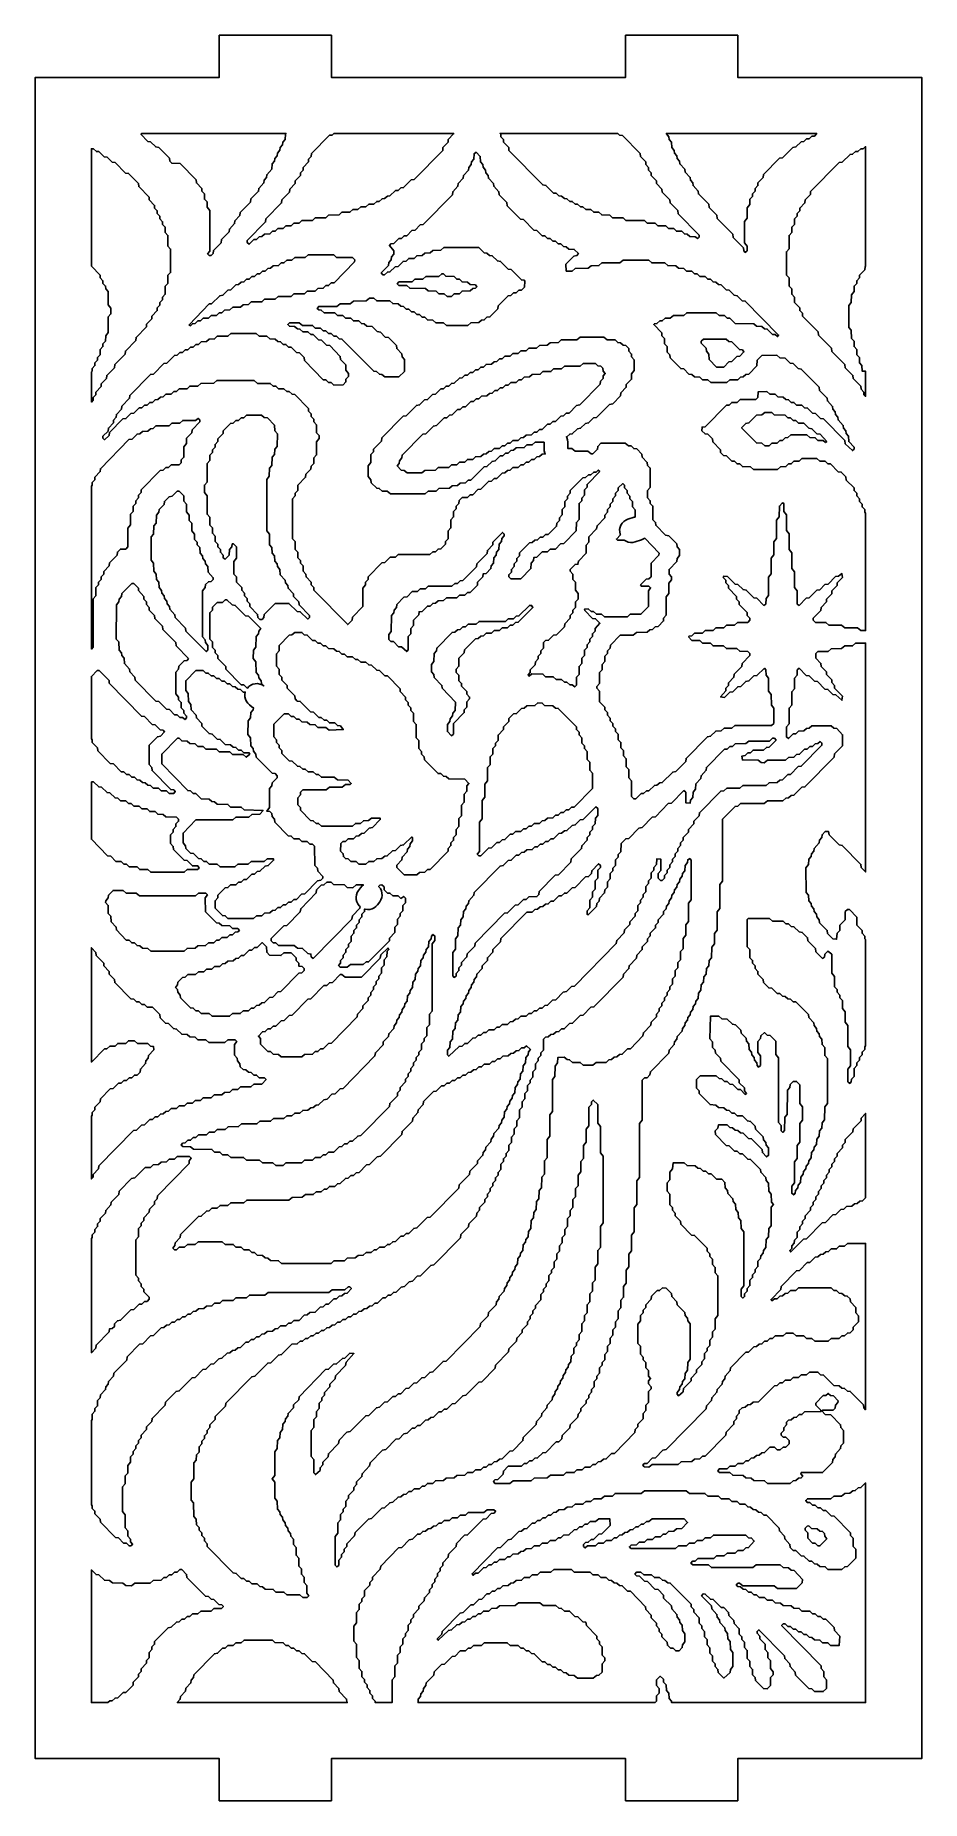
# Model space of a CAD drawing. Header units: millimetres. Extents: x 2 to 65, y 2 to 128.
import ezdxf

# ---------------------------------------------------------------- set-up
doc = ezdxf.new("R2010")
doc.units = ezdxf.units.MM
doc.layers.add('CUT', color=1, linetype='Continuous')

msp = doc.modelspace()

# ---------------------------------------------------------------- linework, layer by layer
at = {"layer": 'CUT'}
for points in [[(44.134, 2), (52.134, 2), (52.134, 5), (65.2679, 5), (65.2679, 125), (52.134, 125), (52.134, 128), (44.134, 128), (44.134, 125), (23.134, 125), (23.134, 128), (15.134, 128), (15.134, 125), (2, 125), (2, 5), (15.134, 5), (15.134, 2), (23.134, 2), (23.134, 5), (44.134, 5)], [(18.8928, 118.4364), (18.5197, 118.0454), (18.5116, 117.8548), (18.3291, 117.6576), (18.3211, 117.4671), (17.948, 117.0761), (17.9325, 116.8742), (17.3919, 116.3242), (17.3608, 116.0988), (16.6296, 115.3549), (16.606, 115.1408), (16.2329, 114.7497), (16.2248, 114.5592), (15.8518, 114.1681), (15.8437, 113.9776), (15.2957, 113.4163), (15.2646, 113.1909), (14.724, 112.6409), (14.6929, 112.4154), (14.549, 112.2729), (14.4152, 112.2729), (14.3014, 112.399), (14.4518, 112.5963), (14.4518, 115.4974), (14.2638, 115.7223), (14.2558, 116.1068), (14.0733, 116.3039), (14.0652, 116.6883), (13.8827, 116.8855), (13.8746, 117.0761), (13.5016, 117.4671), (13.4779, 117.6813), (12.3394, 118.8395), (11.7358, 118.8719), (11.5959, 119.018), (11.5723, 119.2322), (10.8148, 120.0027), (10.5924, 120.0351), (10.2192, 120.4066), (10.0207, 120.4228), (9.5399, 120.9422), (9.6023, 121), (19.8861, 121), (19.8537, 120.9533), (19.8456, 120.5689), (19.6631, 120.3717), (19.655, 120.1811), (19.4725, 119.984), (19.4645, 119.7934), (19.282, 119.5963), (19.2739, 119.4057), (19.0914, 119.2085), (19.0833, 119.018), (18.9008, 118.8208)], [(27.3169, 116.5378), (27.1298, 116.5294), (26.9357, 116.344), (26.7487, 116.3356), (26.5546, 116.1501), (26.3676, 116.1417), (26.1735, 115.9563), (25.7959, 115.9478), (25.6018, 115.7624), (25.2242, 115.754), (25.0301, 115.5685), (24.6525, 115.5601), (24.4584, 115.3747), (23.8902, 115.3662), (23.6826, 115.1781), (22.9374, 115.1724), (22.7298, 114.9842), (21.9846, 114.9785), (21.7769, 114.7904), (21.0317, 114.7847), (20.8376, 114.5992), (20.46, 114.5908), (20.2659, 114.4054), (19.8883, 114.3969), (19.6942, 114.2115), (19.3166, 114.2031), (19.1225, 114.0176), (18.9355, 114.0092), (18.7414, 113.8238), (18.3638, 113.8154), (18.1697, 113.6299), (17.9827, 113.6215), (17.7886, 113.4361), (17.6015, 113.4276), (17.2588, 113.091), (17.1223, 113.2021), (17.1298, 113.352), (18.4326, 114.6774), (18.4637, 114.9028), (19.576, 116.0344), (19.6071, 116.2599), (20.1477, 116.8098), (20.1714, 117.024), (20.5444, 117.4151), (20.5525, 117.6056), (20.9256, 117.9966), (20.9336, 118.1872), (21.1161, 118.3844), (21.1242, 118.5749), (21.4973, 118.9659), (21.5053, 119.1565), (21.6878, 119.3537), (21.7033, 119.5555), (22.9906, 120.8612), (23.1777, 120.8696), (23.3142, 121), (31.8503, 121), (31.8512, 120.9566), (31.4782, 120.5656), (31.4701, 120.375), (31.0971, 119.984), (31.0816, 119.7821), (29.0434, 117.7087), (28.821, 117.6764), (28.2811, 117.1272), (28.0827, 117.111), (27.8886, 116.9256), (27.7015, 116.9171)], [(46.3423, 117.4151), (46.7154, 117.024), (46.739, 116.8098), (47.2797, 116.2599), (47.3107, 116.0344), (47.8514, 115.4844), (47.8824, 115.2589), (49.3759, 113.7397), (49.3833, 113.5899), (49.2853, 113.4864), (49.0947, 113.6215), (48.7171, 113.6299), (48.523, 113.8154), (48.3359, 113.8238), (48.1418, 114.0092), (47.7642, 114.0176), (47.5701, 114.2031), (47.1925, 114.2115), (46.9984, 114.3969), (46.4303, 114.4054), (46.2362, 114.5908), (45.668, 114.5992), (45.4739, 114.7847), (44.157, 114.7904), (43.9494, 114.9785), (43.2042, 114.9842), (42.9965, 115.1724), (42.4284, 115.1808), (42.2343, 115.3662), (41.8567, 115.3747), (41.6626, 115.5601), (41.285, 115.5685), (41.0909, 115.754), (40.9038, 115.7624), (40.7098, 115.9478), (40.5227, 115.9563), (40.3286, 116.1417), (40.1416, 116.1501), (39.9475, 116.3356), (39.7605, 116.344), (39.5664, 116.5294), (39.3793, 116.5378), (39.1852, 116.7233), (38.9982, 116.7317), (38.4469, 117.2886), (38.2245, 117.321), (35.8052, 119.7821), (35.7897, 119.984), (35.4167, 120.375), (35.4086, 120.5656), (35.2261, 120.7627), (35.218, 120.9533), (35.1769, 121), (43.5726, 121), (43.7091, 120.8696), (43.9075, 120.8535), (45.1834, 119.5555), (45.1989, 119.3537), (45.572, 118.9626), (45.5801, 118.7721), (45.7626, 118.5749), (45.7706, 118.3844), (45.9531, 118.1872), (45.9612, 117.9966), (46.3343, 117.6056)], [(53.9805, 118.069), (53.9569, 117.8548), (53.5838, 117.4638), (53.5758, 117.2732), (53.3933, 117.0761), (53.3852, 116.8855), (53.2027, 116.6883), (53.1946, 116.4978), (53.0121, 116.3006), (53.0041, 115.9162), (52.8161, 115.6913), (52.8135, 114.9469), (52.6255, 114.722), (52.6255, 113.1779), (52.8161, 112.9397), (52.8135, 112.6206), (52.677, 112.5094), (52.5676, 112.6206), (52.5439, 112.8348), (51.8128, 113.5786), (51.7817, 113.8041), (50.6694, 114.9356), (50.6383, 115.1611), (50.0977, 115.7111), (50.0666, 115.9365), (49.3354, 116.6804), (49.3199, 116.8822), (48.9468, 117.2732), (48.9388, 117.4638), (48.7563, 117.6609), (48.7482, 117.8515), (48.3751, 118.2425), (48.3515, 118.4567), (47.994, 118.8241), (47.9859, 119.0147), (47.8034, 119.2118), (47.7954, 119.4024), (47.6129, 119.5996), (47.6048, 119.7901), (47.4223, 119.9873), (47.4142, 120.3717), (47.2317, 120.5689), (47.2237, 120.7594), (47.0412, 120.9566), (47.0412, 121), (57.7682, 121), (57.7682, 120.9566), (57.6169, 120.8028), (57.4298, 120.7944), (57.2357, 120.6089), (57.0487, 120.6005), (56.8546, 120.4151), (56.6676, 120.4066), (56.2943, 120.0351), (56.0719, 120.0027), (55.3415, 119.2596), (55.1191, 119.2272)], [(7.0223, 106.5555), (7.2103, 106.7805), (7.2103, 107.8993), (7.3954, 108.1097), (7.4008, 108.5184), (7.2103, 108.7566), (7.2048, 109.7093), (7.0223, 109.9065), (7.0143, 110.0971), (6.8318, 110.2942), (6.8237, 110.4848), (6.6412, 110.6819), (6.6331, 110.8725), (6, 111.5232), (6, 119.8993), (6.1641, 119.8919), (6.3582, 119.7065), (6.5452, 119.698), (6.9059, 119.3349), (7.1283, 119.3026), (7.4776, 118.9472), (7.7, 118.9148), (8.4304, 118.1718), (8.6528, 118.1394), (9.357, 117.423), (9.3881, 117.1976), (10.1193, 116.4537), (10.1348, 116.2519), (10.5079, 115.8609), (10.5159, 115.6703), (10.6984, 115.4731), (10.7065, 115.2826), (10.889, 115.0854), (10.8971, 114.8949), (11.0796, 114.6977), (11.0876, 114.5071), (11.2701, 114.31), (11.2782, 113.9256), (11.4633, 113.7151), (11.4688, 112.9563), (11.6539, 112.7458), (11.6513, 111.0697), (11.4688, 110.8725), (11.4607, 110.2942), (11.2782, 110.0971), (11.2701, 109.5188), (11.0876, 109.3216), (11.0796, 109.1311), (10.8971, 108.9339), (10.889, 108.7433), (10.7065, 108.5462), (10.6984, 108.3556), (10.3254, 107.9646), (10.3173, 107.774), (9.9442, 107.383), (9.9287, 107.1812), (9.1975, 106.4373), (9.1665, 106.2119), (8.4353, 105.468), (8.4042, 105.2426), (7.673, 104.4987), (7.6419, 104.2733), (7.1013, 103.7233), (7.0777, 103.5091), (6.7046, 103.1181), (6.6965, 102.9275), (6.3235, 102.5365), (6.3154, 102.3459), (6.1329, 102.1488), (6.1248, 101.9582), (6, 101.8233), (6, 103.9811), (6.0614, 104.0386), (6.0695, 104.2292), (6.252, 104.4264), (6.2601, 104.6169), (6.4426, 104.8141), (6.4506, 105.0046), (6.6331, 105.2018), (6.6412, 105.5862), (6.8237, 105.7834), (6.8318, 105.974), (7.0143, 106.1711)], [(60.0631, 107.1404), (60.2456, 106.9433), (60.2536, 106.365), (60.4361, 106.1678), (60.4442, 105.7834), (60.6267, 105.5862), (60.6348, 105.2018), (60.8173, 105.0046), (60.8253, 104.6202), (61.0004, 104.4343), (61.03, 104.0175), (61.2679, 104.0175), (61.2679, 102.2234), (61.1431, 102.3459), (61.135, 102.5365), (60.9525, 102.7336), (60.9288, 102.9478), (60.3882, 103.4978), (60.3571, 103.7233), (59.8165, 104.2733), (59.7855, 104.4987), (58.8637, 105.4364), (58.8326, 105.6619), (57.9109, 106.5996), (57.8798, 106.8251), (56.7675, 107.9566), (56.752, 108.1585), (56.5695, 108.3556), (56.5614, 108.5462), (56.1883, 108.9372), (56.1803, 109.3216), (55.9978, 109.5188), (55.9897, 109.9032), (55.8072, 110.1004), (55.7991, 110.6786), (55.614, 110.8891), (55.614, 112.552), (55.7991, 112.7624), (55.8046, 113.7151), (55.9897, 113.9256), (55.9978, 114.31), (56.1803, 114.5071), (56.1883, 114.8916), (56.3708, 115.0887), (56.3789, 115.2793), (56.5614, 115.4764), (56.5695, 115.667), (56.927, 116.0344), (56.9506, 116.2486), (57.3237, 116.6396), (57.3392, 116.8415), (59.3773, 118.9148), (59.5997, 118.9472), (60.151, 119.5042), (60.338, 119.5126), (60.5321, 119.698), (60.7192, 119.7065), (60.9133, 119.8919), (61.1003, 119.9003), (61.2679, 120.0604), (61.2679, 111.5248), (61.2221, 111.4777), (61.1984, 111.2635), (60.8253, 110.8725), (60.8173, 110.6819), (60.6348, 110.4848), (60.6267, 110.2942), (60.4442, 110.0971), (60.4361, 109.7126), (60.2482, 109.4877), (60.2456, 108.9372), (60.0576, 108.7123)], [(35.1336, 104.8977), (34.9395, 104.7123), (34.7525, 104.7039), (34.5584, 104.5184), (34.1808, 104.51), (33.9867, 104.3246), (33.7997, 104.3162), (33.6056, 104.1307), (33.4185, 104.1223), (33.2244, 103.9369), (33.0374, 103.9284), (32.8433, 103.743), (32.6563, 103.7346), (32.4622, 103.5491), (32.2751, 103.5407), (31.8905, 103.1614), (31.7034, 103.153), (31.5093, 102.9676), (31.3223, 102.9591), (31.1282, 102.7737), (30.9412, 102.7653), (30.5679, 102.3937), (30.3455, 102.3613), (29.9962, 102.006), (29.7738, 101.9736), (29.4245, 101.6183), (29.2021, 101.5859), (28.4717, 100.8428), (28.2493, 100.8104), (26.7296, 99.2645), (26.6985, 99.039), (26.1423, 98.4654), (26.1343, 98.2748), (25.9518, 98.0777), (25.9437, 97.4994), (25.7557, 97.2745), (25.7557, 96.5058), (25.9437, 96.2809), (25.9673, 96.0667), (26.3676, 95.6677), (26.5546, 95.6593), (26.7487, 95.4738), (27.1263, 95.4654), (27.3488, 95.2743), (29.8191, 95.2743), (30.0416, 95.4654), (30.6098, 95.4738), (30.8039, 95.6593), (31.5626, 95.6677), (31.7567, 95.8531), (32.1343, 95.8615), (32.3284, 96.047), (32.706, 96.0554), (32.9001, 96.2408), (33.0871, 96.2493), (34.032, 97.2024), (34.2305, 97.2186), (34.6037, 97.5901), (34.8261, 97.6225), (35.1869, 97.9856), (35.3739, 97.994), (35.568, 98.1795), (35.755, 98.1879), (35.9491, 98.3733), (36.1362, 98.3817), (36.3303, 98.5672), (36.8984, 98.5756), (37.0925, 98.761), (37.4701, 98.7695), (37.6778, 98.9576), (38.3121, 98.96), (38.3121, 98.96), (38.3139, 98.5028), (38.3308, 98.3371), (38.3798, 98.1778), (38.4122, 98.1177), (38.1827, 98.1126), (37.9886, 97.9272), (37.8015, 97.9187), (37.6074, 97.7333), (37.4204, 97.7249), (37.2263, 97.5395), (37.0393, 97.531), (36.8452, 97.3456), (36.6581, 97.3372), (36.464, 97.1517), (36.0864, 97.1433), (35.8923, 96.9579), (35.7053, 96.9494), (35.5112, 96.764), (35.3242, 96.7556), (34.9395, 96.3763), (34.7525, 96.3679), (34.5584, 96.1824), (34.3474, 96.1578), (33.8076, 95.6086), (33.5852, 95.5762), (33.2244, 95.2131), (33.0374, 95.2047), (32.8433, 95.0193), (32.4657, 95.0108), (32.256, 94.8057), (32.2324, 94.5915), (32.0499, 94.3943), (32.0418, 94.2038), (31.8593, 94.0066), (31.8512, 93.6222), (31.6688, 93.425), (31.6607, 92.8467), (31.4727, 92.6218), (31.4701, 92.0713), (31.2876, 91.8741), (31.2721, 91.6723), (30.9491, 91.3436), (30.7506, 91.3275), (30.5565, 91.142), (30.3695, 91.1336), (30.1618, 90.9455), (27.8921, 90.9398), (27.698, 90.7543), (27.3204, 90.7459), (26.9472, 90.3743), (26.7248, 90.342), (25.7612, 89.3539), (25.7531, 89.1634), (25.5706, 88.9662), (25.5626, 88.7756), (25.3746, 88.5507), (25.372, 87.2248), (24.6334, 86.4696), (24.6097, 86.2555), (24.2962, 85.9477), (21.8865, 88.3879), (21.8784, 88.5785), (21.6959, 88.7756), (21.6878, 88.9662), (21.3222, 89.3459), (21.3067, 89.5478), (21.1242, 89.745), (21.1161, 90.1294), (20.9336, 90.3265), (20.9256, 90.5171), (20.7431, 90.7143), (20.735, 91.0987), (20.5499, 91.3091), (20.5444, 91.8741), (20.3619, 92.0713), (20.3619, 94.9239), (20.5444, 95.121), (20.5525, 95.3116), (20.735, 95.5088), (20.7431, 95.8932), (21.2911, 96.4544), (21.3148, 96.6686), (21.6723, 97.036), (21.6959, 97.2502), (21.8784, 97.4474), (21.8865, 97.8318), (22.0744, 98.0567), (22.077, 98.995), (22.265, 99.2199), (22.2595, 99.4347), (22.077, 99.6319), (22.069, 100.2101), (21.8865, 100.4073), (21.8784, 100.5979), (21.6959, 100.795), (21.6878, 100.9856), (21.5053, 101.1828), (21.4973, 101.3733), (20.5337, 102.3613), (20.3227, 102.386), (20.1286, 102.5714), (19.9416, 102.5798), (19.7475, 102.7653), (19.3699, 102.7737), (19.1758, 102.9591), (18.9888, 102.9676), (18.7663, 103.1587), (17.8589, 103.1587), (17.6229, 103.3526), (14.962, 103.3526), (14.7395, 103.1614), (13.8186, 103.1587), (13.5961, 102.9676), (13.028, 102.9591), (12.8339, 102.7737), (12.2657, 102.7653), (12.0716, 102.5798), (11.8846, 102.5714), (11.6905, 102.386), (11.3129, 102.3776), (11.1188, 102.1921), (10.9317, 102.1837), (10.7376, 101.9983), (10.5506, 101.9898), (10.3565, 101.8044), (10.1695, 101.796), (9.9754, 101.6105), (9.7883, 101.6021), (9.5942, 101.4167), (9.4072, 101.4082), (9.034, 101.0367), (8.8116, 101.0043), (8.4623, 100.649), (8.2399, 100.6166), (7.2919, 99.6522), (7.2608, 99.4267), (6.9412, 99.133), (6.8318, 99.2441), (6.8318, 99.3827), (7.1892, 99.7501), (7.2129, 99.9643), (7.5704, 100.3316), (7.5914, 100.5326), (7.7765, 100.743), (7.792, 100.9448), (8.1576, 101.3246), (8.1732, 101.5264), (8.7293, 102.1), (8.7448, 102.3019), (10.2113, 103.7937), (10.4337, 103.8261), (11.1641, 104.5691), (11.3865, 104.6015), (11.9264, 105.1507), (12.1249, 105.1669), (12.319, 105.3523), (12.506, 105.3607), (12.7001, 105.5462), (12.8871, 105.5546), (13.0812, 105.74), (13.2683, 105.7485), (13.4623, 105.9339), (13.6494, 105.9423), (13.8435, 106.1278), (14.2211, 106.1362), (14.4152, 106.3216), (14.7928, 106.33), (14.9869, 106.5155), (15.7456, 106.5239), (15.9532, 106.7121), (17.7751, 106.7121), (17.9827, 106.5239), (18.5373, 106.5182), (18.7449, 106.33), (19.1225, 106.3216), (19.3166, 106.1362), (19.5037, 106.1278), (19.6978, 105.9423), (19.8848, 105.9339), (20.0789, 105.7485), (20.2659, 105.74), (20.6506, 105.3607), (20.8491, 105.3446), (21.1796, 105.0046), (21.2032, 104.7905), (22.5563, 103.4221), (22.7433, 103.4137), (22.9374, 103.2283), (23.1244, 103.2198), (23.3185, 103.0344), (23.9639, 103.0506), (24.1652, 103.2632), (24.1733, 103.4538), (24.3558, 103.6509), (24.3612, 103.8657), (24.1733, 104.0907), (24.1652, 104.4751), (23.7921, 104.8661), (23.7685, 105.0803), (23.0111, 105.8508), (22.7887, 105.8832), (22.4394, 106.2386), (22.217, 106.2709), (21.8437, 106.6425), (21.6567, 106.6509), (21.4626, 106.8364), (21.085, 106.8448), (20.8909, 107.0302), (20.7039, 107.0386), (20.5098, 107.2241), (20.1322, 107.2325), (20.0184, 107.3586), (20.1457, 107.4875), (20.8376, 107.4848), (21.0601, 107.2936), (21.7905, 107.2909), (21.9846, 107.1055), (22.3622, 107.0971), (22.5563, 106.9116), (22.7433, 106.9032), (22.9374, 106.7178), (23.1244, 106.7093), (23.3185, 106.5239), (23.5056, 106.5155), (23.6997, 106.33), (23.8867, 106.3216), (26.1531, 104.0199), (26.3641, 103.9953), (26.5581, 103.8098), (26.7452, 103.8014), (26.9393, 103.616), (27.9418, 103.616), (28.3421, 104.015), (28.3576, 104.8628), (28.1751, 105.06), (28.1515, 105.2742), (27.794, 105.6416), (27.7704, 105.8558), (27.2035, 106.4324), (26.9811, 106.4648), (26.6318, 106.8201), (26.4094, 106.8525), (26.0362, 107.2241), (25.6586, 107.2325), (25.4645, 107.4179), (25.2774, 107.4264), (25.0833, 107.6118), (24.7057, 107.6202), (24.5116, 107.8057), (24.134, 107.8141), (23.9399, 107.9995), (23.5623, 108.0079), (23.3682, 108.1934), (22.6095, 108.2018), (22.4154, 108.3872), (22.2284, 108.3957), (22.1247, 108.4973), (22.2284, 108.6479), (23.5305, 108.6507), (23.7529, 108.8418), (24.4833, 108.8445), (24.7057, 109.0357), (25.6267, 109.0384), (25.8491, 109.2295), (26.16, 109.2323), (26.3676, 109.0441), (27.3033, 109.0384), (27.511, 108.8502), (27.8886, 108.8418), (28.0827, 108.6564), (28.2697, 108.6479), (28.4638, 108.4625), (28.6508, 108.4541), (28.8449, 108.2686), (29.032, 108.2602), (29.2261, 108.0748), (29.4131, 108.0664), (29.6072, 107.8809), (29.7942, 107.8725), (29.9883, 107.6871), (30.3659, 107.6786), (30.5884, 107.4875), (31.1282, 107.4848), (31.3506, 107.2936), (32.8682, 107.2936), (33.0906, 107.4848), (33.6588, 107.4932), (33.8529, 107.6786), (34.0399, 107.6871), (34.234, 107.8725), (34.445, 107.8971), (35.0119, 108.4738), (35.043, 108.6993), (35.7471, 109.4157), (35.9456, 109.4318), (36.1397, 109.6173), (36.3267, 109.6257), (36.5208, 109.8111), (36.7079, 109.8195), (36.9175, 110.0247), (36.9386, 110.457), (36.8982, 110.5198), (36.7, 110.5359), (35.9695, 111.2789), (35.7471, 111.3113), (35.2073, 111.8605), (34.9849, 111.8929), (34.6116, 112.2645), (34.4246, 112.2729), (34.2305, 112.4583), (34.0435, 112.4668), (33.6588, 112.8461), (31.1601, 112.8518), (30.9376, 112.6606), (30.3695, 112.6522), (30.1754, 112.4668), (29.7978, 112.4583), (29.6037, 112.2729), (29.2261, 112.2645), (29.032, 112.079), (28.6544, 112.0706), (28.4603, 111.8852), (28.2493, 111.8605), (27.8886, 111.4974), (27.6776, 111.4728), (27.3169, 111.1097), (27.1298, 111.1013), (26.9357, 110.9159), (26.802, 110.9159), (26.6882, 111.042), (27.1987, 111.5756), (27.2223, 111.7898), (27.4048, 111.9869), (27.4129, 112.1775), (27.5954, 112.3747), (27.5954, 112.6173), (27.27, 113.0051), (27.3737, 113.1068), (27.5846, 113.1314), (27.9454, 113.4945), (28.1324, 113.5029), (28.3265, 113.6883), (28.5135, 113.6968), (28.8868, 114.0683), (29.1092, 114.1007), (29.4699, 114.4638), (29.6809, 114.4884), (31.7723, 116.616), (31.7959, 116.8302), (32.169, 117.2212), (32.177, 117.4118), (32.5501, 117.8028), (32.5582, 117.9933), (32.9312, 118.3844), (32.9393, 118.5749), (33.1218, 118.7721), (33.1299, 118.9626), (33.3124, 119.1598), (33.3204, 119.5442), (33.4569, 119.6554), (33.7569, 119.3504), (33.765, 118.9659), (33.9475, 118.7688), (33.9555, 118.5782), (34.138, 118.3811), (34.1461, 118.1905), (34.3286, 117.9933), (34.3367, 117.8028), (34.7097, 117.4118), (34.7178, 117.2212), (35.0909, 116.8302), (35.1145, 116.616), (35.6551, 116.066), (35.6862, 115.8405), (36.6342, 114.8761), (36.8566, 114.8438), (37.587, 114.1007), (37.8094, 114.0683), (38.1827, 113.6968), (38.3697, 113.6883), (38.5638, 113.5029), (38.7508, 113.4945), (38.9449, 113.309), (39.132, 113.3006), (39.3261, 113.1152), (39.5131, 113.1068), (39.7072, 112.9213), (39.8942, 112.9129), (40.0883, 112.7275), (40.4659, 112.719), (40.7602, 112.4236), (40.6565, 112.2729), (40.4455, 112.2483), (39.8787, 111.6716), (39.898, 111.1764), (40.3286, 111.1766), (40.5362, 111.3647), (41.472, 111.3704), (41.6661, 111.5559), (42.2343, 111.5643), (42.4419, 111.7524), (43.7305, 111.7524), (43.9664, 111.9463), (45.7882, 111.9463), (45.9959, 111.7581), (46.9316, 111.7524), (47.1393, 111.5643), (47.7074, 111.5559), (47.9015, 111.3704), (48.2791, 111.362), (48.4732, 111.1766), (48.8508, 111.1681), (49.0449, 110.9827), (49.232, 110.9743), (49.4261, 110.7888), (49.8037, 110.7804), (49.9978, 110.595), (50.1848, 110.5866), (50.3789, 110.4011), (50.5659, 110.3927), (50.76, 110.2073), (50.9471, 110.1988), (51.3078, 109.8358), (51.5302, 109.8034), (51.8795, 109.448), (52.1019, 109.4157), (52.4512, 109.0603), (52.6736, 109.0279), (55.0526, 106.6077), (54.9773, 106.497), (54.8116, 106.6425), (54.6246, 106.6509), (54.2399, 107.0302), (54.0529, 107.0386), (53.8588, 107.2241), (53.4812, 107.2325), (53.2871, 107.4179), (51.9567, 107.4264), (51.572, 107.8057), (51.385, 107.8141), (51.1909, 107.9995), (50.8133, 108.0079), (50.5908, 108.1991), (48.5016, 108.1991), (48.2791, 108.0079), (47.5488, 108.0052), (47.3263, 107.8141), (46.9487, 107.8057), (46.7546, 107.6202), (46.5676, 107.6118), (46.3735, 107.4264), (46.1868, 107.4181), (46.147, 107.359), (46.708, 106.7607), (46.7235, 106.5588), (46.906, 106.3617), (46.914, 105.9773), (47.0965, 105.7801), (47.1046, 105.3957), (47.2871, 105.1985), (47.3107, 104.9843), (48.0682, 104.2138), (48.2791, 104.1891), (48.6399, 103.8261), (48.8508, 103.8014), (49.0449, 103.616), (49.4225, 103.6076), (49.6166, 103.4221), (49.9942, 103.4137), (50.2167, 103.2226), (51.3531, 103.2226), (51.5755, 103.4137), (52.1437, 103.4221), (52.3378, 103.6076), (52.5248, 103.616), (52.7189, 103.8014), (52.9299, 103.8261), (53.4968, 104.4027), (53.5204, 104.8108), (53.8623, 105.1584), (54.9354, 105.1612), (55.143, 104.973), (55.5206, 104.9646), (55.8814, 104.6015), (56.1038, 104.5691), (56.4531, 104.2138), (56.6755, 104.1814), (57.9514, 102.8835), (57.9824, 102.658), (58.5231, 102.108), (58.5386, 101.9062), (58.9116, 101.5151), (58.9197, 101.3246), (59.1022, 101.1274), (59.1103, 100.9369), (59.2927, 100.7397), (59.3008, 100.5491), (59.6739, 100.1581), (59.6819, 99.9676), (59.8644, 99.7704), (59.8725, 99.5798), (60.055, 99.3827), (60.0631, 98.9983), (60.4361, 98.6072), (60.4361, 98.4687), (60.3267, 98.3575), (59.8165, 98.8451), (59.7855, 99.0706), (58.2658, 100.6166), (58.0548, 100.6412), (57.6941, 101.0043), (57.4831, 101.0289), (57.1224, 101.392), (56.9114, 101.4167), (56.7173, 101.6021), (56.3397, 101.6105), (56.1456, 101.796), (55.9586, 101.8044), (55.7645, 101.9898), (55.5774, 101.9983), (55.3833, 102.1837), (55.0057, 102.1921), (54.8116, 102.3776), (54.434, 102.386), (54.2116, 102.5771), (53.5979, 102.5576), (53.5758, 102.1521), (53.4244, 101.9983), (52.3129, 101.9955), (52.0905, 101.8044), (51.7129, 101.796), (51.5188, 101.6105), (51.3317, 101.6021), (49.8151, 100.0674), (49.596, 100.0374), (49.582, 99.7737), (49.8072, 99.5449), (50.0057, 99.5287), (50.3287, 99.2001), (50.3598, 98.9746), (50.9004, 98.4246), (50.9159, 98.2228), (51.1172, 98.0102), (51.3282, 97.9856), (51.7129, 97.6063), (51.8999, 97.5979), (52.094, 97.4124), (52.281, 97.404), (52.4751, 97.2186), (53.0433, 97.2101), (53.2657, 97.019), (54.9739, 97.019), (55.1963, 97.2101), (55.5739, 97.2186), (55.768, 97.404), (55.955, 97.4124), (56.1491, 97.5979), (56.5267, 97.6063), (56.7208, 97.7917), (57.7939, 97.7945), (58.0015, 97.6063), (58.3791, 97.5979), (58.5732, 97.4124), (58.7603, 97.404), (59.3116, 96.8471), (59.5225, 96.8224), (59.857, 96.486), (59.8881, 96.2606), (60.4361, 95.6993), (60.4442, 95.5088), (60.6267, 95.3116), (60.6348, 95.121), (60.8173, 94.9239), (60.8253, 94.7333), (61.0078, 94.5361), (61.0159, 94.3456), (61.1984, 94.1484), (61.2065, 93.9579), (61.2679, 93.8915), (61.2679, 85.5187), (60.9133, 85.5201), (60.6908, 85.7112), (59.7699, 85.7139), (59.5474, 85.9051), (58.64, 85.9051), (58.4324, 86.0932), (57.6872, 86.0989), (57.5223, 86.2555), (57.5297, 86.4053), (58.0704, 86.9552), (58.094, 87.1694), (58.4671, 87.5605), (58.4826, 87.7623), (58.8482, 88.142), (58.8637, 88.3439), (59.2293, 88.7236), (59.2448, 88.9255), (59.6105, 89.3052), (59.5753, 89.5829), (59.332, 89.3973), (59.121, 89.3726), (58.5811, 88.8234), (58.3587, 88.7911), (57.998, 88.428), (57.787, 88.4033), (57.2472, 87.8541), (57.0248, 87.8218), (56.5268, 87.3152), (56.3863, 87.4073), (56.3763, 88.3568), (56.1857, 88.595), (56.1857, 89.7139), (55.9952, 89.9521), (55.9952, 91.0709), (55.8046, 91.3091), (55.8046, 92.4279), (55.614, 92.6661), (55.614, 93.785), (55.4261, 94.0099), (55.4235, 94.5604), (55.3828, 94.6233), (55.3097, 94.6069), (55.1084, 94.3943), (55.1029, 93.6354), (54.9123, 93.3972), (54.9123, 92.0845), (54.7218, 91.8463), (54.7218, 90.9214), (54.5312, 90.6832), (54.5312, 89.5643), (54.3406, 89.3262), (54.3406, 88.0135), (54.1555, 87.803), (54.14, 87.4073), (54.011, 87.3075), (53.5016, 87.8218), (53.2792, 87.8541), (52.7393, 88.4033), (52.5169, 88.4357), (52.1437, 88.8073), (51.9452, 88.8234), (51.4054, 89.3726), (51.1415, 89.389), (51.1064, 89.3054), (51.289, 89.108), (51.297, 88.9175), (51.4795, 88.7203), (51.4876, 88.5298), (52.0438, 87.9562), (52.0593, 87.7543), (52.2418, 87.5571), (52.2499, 87.3666), (52.8061, 86.793), (52.8216, 86.5911), (53.0041, 86.394), (53.0041, 86.2555), (52.8527, 86.1016), (52.1223, 86.0989), (51.8999, 85.9078), (51.3317, 85.8994), (51.1376, 85.7139), (50.5695, 85.7055), (50.3754, 85.5201), (49.8072, 85.5116), (49.6131, 85.3262), (49.0449, 85.3178), (48.8508, 85.1323), (48.6641, 85.1241), (48.6243, 85.065), (48.8544, 84.8115), (49.4225, 84.803), (49.6166, 84.6176), (50.1848, 84.6092), (50.3789, 84.4237), (51.1241, 84.418), (51.3317, 84.2299), (52.0769, 84.2242), (52.2846, 84.036), (52.8641, 84.0199), (53.0041, 83.8738), (53.0041, 83.7353), (52.456, 83.174), (52.4249, 82.9485), (51.8843, 82.3986), (51.8607, 82.1844), (51.4876, 81.7933), (51.4795, 81.6028), (51.297, 81.4056), (51.289, 81.2151), (50.9161, 80.7748), (51.1909, 80.7404), (51.5641, 81.1119), (51.7865, 81.1443), (52.1358, 81.4997), (52.3582, 81.532), (52.7075, 81.8874), (52.9299, 81.9198), (53.2792, 82.2751), (53.5016, 82.3075), (54.038, 82.8218), (54.1475, 82.7106), (54.1555, 82.3262), (54.3406, 82.1158), (54.3406, 81.1908), (54.5312, 80.9526), (54.5367, 80.1937), (54.7218, 79.9833), (54.7192, 78.8887), (54.5543, 78.7322), (51.9318, 78.7322), (51.7093, 78.5411), (51.1695, 78.5383), (50.9471, 78.3472), (50.5695, 78.3388), (50.1962, 77.9672), (49.9738, 77.9348), (48.4541, 76.3889), (48.4231, 76.1634), (47.7189, 75.447), (47.4965, 75.4146), (46.7546, 74.6638), (46.5676, 74.6554), (46.3735, 74.47), (46.1864, 74.4616), (45.8018, 74.0823), (45.6147, 74.0738), (45.4206, 73.8884), (45.2336, 73.88), (44.8604, 73.5084), (44.7152, 73.5007), (44.5612, 73.6677), (44.5612, 74.7866), (44.3733, 75.0115), (44.3652, 75.5898), (44.1827, 75.787), (44.1746, 76.3652), (43.9921, 76.5624), (43.984, 76.9468), (43.8016, 77.144), (43.7935, 77.5284), (43.611, 77.7256), (43.6029, 78.11), (43.4204, 78.3071), (43.4124, 78.4977), (43.2299, 78.6949), (43.2218, 78.8854), (43.0393, 79.0826), (43.0312, 79.2732), (42.8487, 79.4703), (42.8407, 79.6609), (42.6582, 79.858), (42.6501, 80.0486), (42.277, 80.4396), (42.2744, 81.184), (42.0865, 81.4089), (42.0839, 81.5342), (42.269, 81.7446), (42.277, 82.5168), (42.4595, 82.7139), (42.4676, 83.0983), (42.6501, 83.2955), (42.6582, 83.6799), (42.8407, 83.8771), (42.8487, 84.0677), (43.0312, 84.2648), (43.0467, 84.4667), (43.7509, 85.183), (44.6833, 85.1935), (44.9057, 85.3846), (45.6645, 85.393), (45.8586, 85.5785), (46.0456, 85.5869), (46.2397, 85.7723), (46.4507, 85.797), (46.8425, 86.2034), (46.8506, 86.394), (47.0386, 86.6189), (47.0386, 87.9316), (47.2291, 88.1698), (47.2291, 88.9009), (47.4197, 89.1391), (47.4142, 89.3539), (47.2317, 89.5511), (47.2317, 89.8835), (47.7798, 90.4447), (47.8034, 90.6589), (47.9914, 90.8839), (47.9859, 91.2925), (47.8034, 91.4897), (47.7798, 91.7039), (47.2129, 92.2806), (46.9905, 92.3129), (46.2863, 93.0293), (46.2708, 93.2311), (46.0883, 93.4283), (46.0803, 94.3943), (45.8978, 94.5915), (45.8897, 94.782), (45.7046, 94.9925), (45.7072, 95.5055), (45.8952, 95.7304), (45.8897, 97.1084), (45.7072, 97.3055), (45.6836, 97.5197), (45.3261, 97.8871), (45.3024, 98.1013), (44.9261, 98.4841), (44.7152, 98.5088), (44.5211, 98.6942), (44.334, 98.7026), (44.1116, 98.8938), (42.3751, 98.8881), (42.1499, 98.6593), (42.1344, 98.4574), (41.7864, 98.1183), (41.6661, 98.121), (41.4437, 98.3122), (40.5227, 98.3149), (40.3003, 98.506), (40.0135, 98.506), (40.0138, 98.5092), (40.0121, 98.9664), (39.9952, 99.1322), (39.9462, 99.2915), (39.9148, 99.3496), (39.9475, 99.351), (40.1416, 99.5365), (40.3286, 99.5449), (40.7019, 99.9165), (40.9243, 99.9488), (41.2736, 100.3042), (41.496, 100.3366), (41.8453, 100.6919), (42.0676, 100.7243), (42.9886, 101.6612), (43.211, 101.6936), (43.7779, 102.2703), (43.8016, 102.4845), (44.1746, 102.8755), (44.1827, 103.066), (44.5557, 103.4571), (44.5638, 103.8415), (44.7518, 104.0664), (44.7518, 104.835), (44.5638, 105.06), (44.5557, 105.2505), (44.3733, 105.4477), (44.3652, 105.6383), (44.1399, 105.8671), (43.9529, 105.8755), (43.7588, 106.0609), (43.5718, 106.0693), (43.3777, 106.2548), (42.8095, 106.2632), (42.5871, 106.4543), (40.8789, 106.4543), (40.6565, 106.2632), (39.545, 106.2605), (39.334, 106.0771), (38.7544, 106.0609), (38.5467, 105.8728), (37.9921, 105.8671), (37.7845, 105.6789), (37.2298, 105.6732), (37.0357, 105.4878), (36.6581, 105.4793), (36.464, 105.2939), (36.0864, 105.2855), (35.8923, 105.1), (35.5147, 105.0916), (35.3207, 104.9062)], [(17.8454, 110.9743), (18.0324, 110.9827), (18.2265, 111.1681), (18.4135, 111.1766), (18.6076, 111.362), (18.7947, 111.3704), (18.9888, 111.5559), (19.3664, 111.5643), (19.5605, 111.7497), (19.7475, 111.7581), (19.9416, 111.9436), (20.3192, 111.952), (20.5133, 112.1374), (21.272, 112.1459), (21.4797, 112.334), (23.3015, 112.334), (23.5091, 112.1459), (24.6354, 112.1402), (24.8003, 111.9836), (24.7929, 111.8338), (23.3264, 110.342), (23.128, 110.3259), (22.9339, 110.1404), (22.7468, 110.132), (22.5527, 109.9466), (22.1751, 109.9381), (21.9675, 109.75), (21.4129, 109.7443), (21.2052, 109.5561), (20.46, 109.5504), (20.2524, 109.3623), (19.345, 109.3623), (19.1225, 109.1711), (18.3638, 109.1627), (18.1697, 108.9773), (17.411, 108.9688), (17.2169, 108.7834), (16.8393, 108.775), (16.6452, 108.5895), (16.1054, 108.5868), (15.8829, 108.3957), (15.5053, 108.3872), (15.3112, 108.2018), (15.1242, 108.1934), (14.9301, 108.0079), (14.5525, 107.9995), (14.3584, 107.8141), (13.9808, 107.8057), (13.7867, 107.6202), (13.5997, 107.6118), (13.4056, 107.4264), (13.2185, 107.4179), (13.0664, 107.2752), (12.9775, 107.3341), (14.4038, 108.8341), (14.5739, 108.8445), (15.166, 109.4157), (15.3884, 109.448), (15.7377, 109.8034), (15.9601, 109.8358), (16.3208, 110.1988), (16.5079, 110.2073), (16.702, 110.3927), (16.889, 110.4011), (17.0831, 110.5866), (17.2701, 110.595), (17.4642, 110.7804), (17.6513, 110.7888)], [(32.2716, 109.5588), (31.894, 109.5504), (31.6999, 109.365), (31.3891, 109.3623), (31.1815, 109.5504), (30.8039, 109.5588), (30.6098, 109.7443), (30.0416, 109.7527), (29.8475, 109.9381), (28.7212, 109.9438), (28.5135, 110.132), (27.9589, 110.1377), (27.8316, 110.2666), (27.9589, 110.3954), (28.8947, 110.4011), (29.0888, 110.5866), (29.6569, 110.595), (29.8646, 110.7831), (30.8003, 110.7888), (31.008, 110.977), (31.1282, 110.9743), (31.2984, 110.8051), (31.8905, 110.7804), (32.0846, 110.595), (32.2716, 110.5866), (32.4657, 110.4011), (32.8433, 110.3927), (33.0374, 110.2073), (33.415, 110.1988), (33.5261, 110.0594), (33.415, 109.9466), (33.228, 109.9381), (33.0339, 109.7527), (32.4657, 109.7443)], [(49.8997, 105.4477), (49.876, 105.6619), (49.5185, 106.0293), (49.5185, 106.1678), (49.6834, 106.3243), (51.3147, 106.3243), (51.4984, 106.1524), (51.7208, 106.12), (52.2606, 105.5708), (52.4716, 105.5462), (52.5827, 105.4068), (52.281, 105.1), (52.0701, 105.0754), (51.7093, 104.7123), (51.4984, 104.6877), (51.1376, 104.3246), (50.6227, 104.3246), (50.0902, 104.8661), (50.0822, 105.2505)], [(39.7037, 100.8351), (39.5166, 100.8267), (39.132, 100.4474), (38.9449, 100.4389), (38.7508, 100.2535), (38.5638, 100.2451), (38.1791, 99.8658), (37.9921, 99.8574), (37.798, 99.6719), (37.611, 99.6635), (37.4169, 99.4781), (37.0393, 99.4696), (36.8452, 99.2842), (36.6581, 99.2758), (36.464, 99.0903), (36.0864, 99.0819), (35.8923, 98.8965), (35.7053, 98.8881), (35.5112, 98.7026), (35.3242, 98.6942), (35.1301, 98.5088), (34.7525, 98.5003), (34.5584, 98.3149), (34.3714, 98.3065), (34.1773, 98.121), (33.9902, 98.1126), (33.7961, 97.9272), (33.4185, 97.9187), (33.2244, 97.7333), (32.8468, 97.7249), (32.6527, 97.5395), (32.2751, 97.531), (32.081, 97.3456), (31.7034, 97.3372), (31.5093, 97.1517), (30.7506, 97.1433), (30.5565, 96.9579), (29.7978, 96.9494), (29.5901, 96.7613), (28.5306, 96.7613), (28.323, 96.9494), (28.1245, 96.9656), (27.8342, 97.2646), (27.9765, 97.4474), (27.9846, 97.6379), (28.1671, 97.8351), (28.1826, 98.0369), (29.649, 99.5287), (29.8714, 99.5611), (30.4113, 100.1103), (30.6337, 100.1427), (31.185, 100.6996), (31.372, 100.7081), (31.5661, 100.8935), (31.7532, 100.9019), (32.1378, 101.2812), (32.3248, 101.2897), (32.5189, 101.4751), (32.706, 101.4835), (33.0906, 101.8628), (33.2777, 101.8712), (33.4718, 102.0567), (33.6588, 102.0651), (33.8529, 102.2505), (34.2305, 102.259), (34.4246, 102.4444), (34.6116, 102.4528), (34.8057, 102.6383), (34.9928, 102.6467), (35.1869, 102.8321), (35.3739, 102.8405), (35.568, 103.026), (35.755, 103.0344), (35.9491, 103.2198), (36.3267, 103.2283), (36.5208, 103.4137), (36.7079, 103.4221), (36.902, 103.6076), (37.2796, 103.616), (37.4737, 103.8014), (38.0418, 103.8098), (38.2359, 103.9953), (38.8041, 104.0037), (38.9982, 104.1891), (39.5664, 104.1976), (39.774, 104.3857), (40.9003, 104.3914), (41.1079, 104.5796), (41.9769, 104.5796), (42.1606, 104.4076), (42.3716, 104.383), (42.5155, 104.2405), (42.531, 104.0386), (42.6759, 103.8691), (42.531, 103.6996), (42.5229, 103.5091), (42.3404, 103.3119), (42.3249, 103.1101), (40.8585, 101.6183), (40.6361, 101.5859), (40.0962, 101.0367), (39.8978, 101.0205)], [(18.5142, 92.6286), (18.7048, 92.3904), (18.7103, 91.6315), (18.8928, 91.4344), (18.9008, 91.05), (19.0833, 90.8528), (19.0914, 90.4684), (19.2739, 90.2712), (19.282, 90.0806), (19.4645, 89.8835), (19.4725, 89.4991), (19.8456, 89.108), (19.8537, 88.9175), (20.0362, 88.7203), (20.0442, 88.5298), (20.4173, 88.1387), (20.4254, 87.9482), (20.7984, 87.5571), (20.8221, 87.343), (21.5607, 86.5878), (21.5607, 86.4493), (21.4513, 86.3382), (20.9148, 86.8525), (20.6924, 86.8848), (20.1003, 87.456), (19.1261, 87.4503), (18.3447, 86.6635), (18.3211, 86.4493), (18.1811, 86.3033), (18.0359, 86.2955), (17.892, 86.438), (17.8609, 86.6635), (17.3129, 87.2248), (17.3048, 87.4153), (17.1223, 87.6125), (17.1142, 87.803), (16.9318, 88.0002), (16.9237, 88.1908), (16.7412, 88.3879), (16.7331, 88.5785), (16.3601, 88.9695), (16.352, 89.3539), (16.1695, 89.5511), (16.1669, 90.4518), (16.3574, 90.69), (16.352, 91.4864), (16.1507, 91.699), (16.0565, 91.7015), (16.0343, 91.4897), (15.8518, 91.2925), (15.8437, 90.9081), (15.5437, 90.6031), (15.4147, 90.703), (15.3992, 90.9048), (15.2167, 91.102), (15.2086, 91.2925), (15.0261, 91.4897), (15.018, 91.6803), (14.8355, 91.8774), (14.8275, 92.2618), (14.645, 92.459), (14.6369, 92.8434), (14.4544, 93.0406), (14.4463, 93.6189), (14.2638, 93.816), (14.2612, 95.142), (14.0707, 95.3802), (14.0733, 95.8932), (14.2612, 96.1181), (14.2612, 97.4308), (14.4463, 97.6412), (14.4544, 98.0256), (14.6369, 98.2228), (14.645, 98.4134), (14.8275, 98.6105), (14.8355, 98.8011), (15.018, 98.9983), (15.0261, 99.1888), (15.3992, 99.5798), (15.4147, 99.7817), (15.9283, 100.3042), (16.1267, 100.3203), (16.3208, 100.5058), (16.5079, 100.5142), (16.702, 100.6996), (16.889, 100.7081), (17.0831, 100.8935), (18.1562, 100.8962), (18.3399, 100.7243), (18.5623, 100.6919), (19.0759, 100.1694), (19.0914, 99.7737), (19.2765, 99.5633), (19.2739, 98.6626), (19.0914, 98.4654), (19.0833, 98.081), (18.9008, 97.8838), (18.8928, 97.3055), (18.7103, 97.1084), (18.7022, 96.5301), (18.5142, 96.3052)], [(58.4075, 98.9364), (58.2418, 99.0819), (57.8642, 99.0903), (57.6701, 99.2758), (57.2925, 99.2842), (57.0701, 99.4753), (55.9337, 99.4753), (55.7112, 99.2842), (55.5242, 99.2758), (55.3301, 99.0903), (55.143, 99.0819), (54.9489, 98.8965), (54.5713, 98.8881), (54.3772, 98.7026), (54.0664, 98.6999), (53.8588, 98.8881), (53.4698, 98.9042), (52.4172, 99.9787), (52.7075, 100.3042), (52.9299, 100.3366), (53.4812, 100.8935), (53.8588, 100.9019), (54.0664, 101.0901), (54.5678, 101.0874), (54.738, 100.9181), (55.5206, 100.8935), (55.7147, 100.7081), (55.9018, 100.6996), (56.0959, 100.5142), (56.2829, 100.5058), (56.477, 100.3203), (56.8546, 100.3119), (57.2153, 99.9488), (57.4377, 99.9165), (57.787, 99.5611), (58.0094, 99.5287), (58.4903, 99.0094)], [(10.0286, 99.7388), (10.2227, 99.9242), (10.4098, 99.9326), (10.6039, 100.1181), (11.5532, 100.1265), (11.7473, 100.3119), (12.3154, 100.3203), (12.5231, 100.5085), (13.4305, 100.5085), (13.6245, 100.6597), (13.7475, 100.5458), (13.7501, 100.4206), (13.1994, 99.8461), (13.1758, 99.6319), (12.8027, 99.2408), (12.7947, 98.8564), (12.6067, 98.6315), (12.6041, 97.8871), (12.4216, 97.69), (12.4061, 97.4881), (12.2622, 97.3456), (11.694, 97.3372), (11.4999, 97.1517), (11.3129, 97.1433), (11.1188, 96.9579), (10.9078, 96.9332), (9.5631, 95.5575), (9.555, 95.3669), (9.3725, 95.1698), (9.3645, 94.9792), (9.182, 94.782), (9.1739, 94.5915), (8.9914, 94.3943), (8.9833, 94.0099), (8.8008, 93.8127), (8.7954, 93.0538), (8.6048, 92.8157), (8.6022, 91.4897), (8.4509, 91.3359), (8.0733, 91.3275), (7.8636, 91.1223), (7.8325, 90.8968), (7.2919, 90.3469), (7.2682, 90.1327), (6.8952, 89.7416), (6.8871, 89.5511), (6.7046, 89.3539), (6.6965, 89.1634), (6.514, 88.9662), (6.506, 88.7756), (6.3235, 88.5785), (6.3154, 88.0002), (6.1275, 87.7753), (6.1275, 84.3301), (6, 84.1918), (6, 95.8301), (6.0614, 95.8965), (6.0695, 96.087), (6.252, 96.2842), (6.2601, 96.4748), (6.6331, 96.8658), (6.6486, 97.0676), (8.6868, 99.141), (8.9092, 99.1734), (9.2699, 99.5365), (9.4569, 99.5449), (9.651, 99.7303)], [(39.4927, 91.699), (39.132, 91.3359), (38.7544, 91.3275), (38.5603, 91.142), (38.1827, 91.1336), (37.8094, 90.7621), (37.5904, 90.7321), (37.5682, 90.5204), (37.3857, 90.3232), (37.3777, 89.9388), (36.666, 89.2112), (35.9377, 89.2112), (35.7978, 89.3572), (35.7978, 89.4958), (35.9803, 89.6929), (35.9883, 89.8835), (36.1708, 90.0806), (36.1789, 90.2712), (36.3614, 90.4684), (36.3695, 90.6589), (36.552, 90.8561), (36.5675, 91.0579), (37.2717, 91.7743), (37.4701, 91.7905), (37.6642, 91.9759), (37.8513, 91.9843), (38.0454, 92.1698), (38.2324, 92.1782), (38.4265, 92.3636), (38.6135, 92.372), (39.2043, 92.9649), (39.228, 93.1791), (39.4105, 93.3763), (39.4185, 93.5668), (39.601, 93.764), (39.6091, 94.1484), (39.7916, 94.3456), (39.7997, 94.73), (39.9822, 94.9272), (39.9902, 95.1177), (40.1727, 95.3149), (40.1882, 95.5167), (41.083, 96.427), (41.2814, 96.4431), (41.4755, 96.6286), (41.6626, 96.637), (41.8567, 96.8224), (42.0437, 96.8308), (42.1845, 96.9659), (42.2847, 96.8656), (41.3876, 95.9452), (41.3795, 95.7546), (41.1971, 95.5575), (41.189, 95.1731), (41.0065, 94.9759), (40.9984, 94.7853), (40.8159, 94.5882), (40.8105, 93.4416), (40.6254, 93.2311), (40.6099, 92.6416), (39.7151, 91.7314)], [(43.7086, 92.7195), (43.7113, 92.5529), (43.7463, 92.39), (43.7689, 92.3379), (43.4791, 92.0433), (43.5468, 91.9786), (44.0354, 91.9786), (44.1669, 91.8937), (44.3219, 91.8324), (44.4858, 91.8024), (44.6524, 91.8051), (44.8153, 91.8402), (45.2679, 91.9853), (45.4208, 92.0515), (45.4953, 92.1029), (46.5248, 91.0466), (46.5174, 90.8968), (45.9612, 90.3232), (45.9531, 89.3572), (45.8018, 89.2034), (45.5908, 89.1788), (45.1989, 88.7722), (45.2619, 88.683), (45.8018, 88.6803), (45.9129, 88.5674), (45.7652, 88.3568), (45.7626, 87.2248), (45.2301, 86.6832), (44.4713, 86.6748), (44.2637, 86.4866), (42.6325, 86.4866), (42.4248, 86.6748), (42.0472, 86.6832), (41.8531, 86.8687), (41.6661, 86.8771), (41.472, 87.0625), (41.2112, 87.0488), (41.2126, 86.9552), (41.7795, 86.3786), (41.9905, 86.3539), (42.2948, 86.0339), (41.9593, 85.6706), (41.9512, 85.48), (41.7687, 85.2828), (41.7607, 85.0923), (41.5782, 84.8951), (41.5701, 84.7046), (41.3876, 84.5074), (41.3795, 84.3168), (41.1971, 84.1197), (41.189, 83.7353), (41.0065, 83.5381), (40.9984, 83.1537), (40.8159, 82.9565), (40.8078, 82.3782), (40.6254, 82.1811), (40.6199, 81.616), (40.5079, 81.4916), (40.3286, 81.6344), (40.1416, 81.6428), (39.9475, 81.8283), (39.7605, 81.8367), (39.5664, 82.0221), (39.1888, 82.0306), (38.9663, 82.2217), (38.4265, 82.2244), (38.2324, 82.4099), (37.4488, 82.4156), (37.2412, 82.2671), (37.1694, 82.3506), (37.3142, 82.5201), (37.3223, 82.7106), (37.6798, 83.078), (37.7034, 83.2922), (37.8859, 83.4894), (37.894, 83.6799), (38.0765, 83.8771), (38.0846, 84.0677), (38.2671, 84.2648), (38.2826, 84.6605), (38.4265, 84.803), (38.6375, 84.8277), (38.9982, 85.1908), (39.2092, 85.2154), (39.776, 85.7921), (39.7997, 86.0063), (40.1727, 86.3973), (40.1808, 86.5878), (40.3633, 86.785), (40.3714, 86.9756), (40.5539, 87.1727), (40.5619, 87.5571), (40.7444, 87.7543), (40.7499, 88.163), (40.5619, 88.3879), (40.5539, 88.9662), (40.3714, 89.1634), (40.3633, 89.5478), (40.1808, 89.745), (40.1808, 89.8835), (40.5227, 90.2311), (40.7304, 90.2534), (40.7599, 90.4763), (41.3161, 91.05), (41.3216, 91.615), (41.5067, 91.8254), (41.5148, 92.2098), (42.0628, 92.7711), (42.0939, 92.9965), (42.6501, 93.5701), (42.6582, 93.7607), (42.8407, 93.9579), (42.8487, 94.1484), (43.0312, 94.3456), (43.0393, 94.5361), (43.2218, 94.7333), (43.2299, 94.9239), (43.4124, 95.121), (43.4204, 95.3116), (43.6029, 95.5088), (43.611, 95.6993), (43.938, 96.0043), (44.0475, 95.8932), (44.0555, 95.7026), (44.238, 95.5055), (44.2461, 95.3149), (44.4286, 95.1177), (44.4367, 94.9272), (44.6192, 94.73), (44.6272, 94.3456), (44.8123, 94.1352), (44.8161, 93.6186), (44.7488, 93.6041), (44.2962, 93.459), (44.1433, 93.3928), (44.0062, 93.298), (43.8903, 93.1784), (43.7999, 93.0384), (43.7386, 92.8834)], [(13.938, 90.8528), (13.9461, 90.6622), (14.1286, 90.4651), (14.1367, 90.2745), (14.3192, 90.0773), (14.3273, 89.6929), (14.7029, 89.2886), (14.7003, 89.1634), (14.5604, 89.0173), (14.3619, 89.0011), (14.1523, 88.796), (14.1286, 88.5818), (13.9407, 88.3568), (13.9407, 85.068), (14.1286, 84.8431), (14.1367, 84.6525), (14.3192, 84.4554), (14.3192, 84.123), (14.1962, 84.0091), (12.7467, 85.4687), (12.7157, 85.6942), (11.9845, 86.438), (11.969, 86.6399), (11.5959, 87.0309), (11.5878, 87.2215), (11.4053, 87.4186), (11.3973, 87.6092), (11.2148, 87.8063), (11.2067, 87.9969), (11.0242, 88.1941), (11.0161, 88.3846), (10.8336, 88.5818), (10.8256, 88.9662), (10.6431, 89.1634), (10.635, 89.5478), (10.4525, 89.745), (10.4444, 90.3232), (10.2593, 90.5337), (10.2593, 92.1966), (10.4444, 92.407), (10.4525, 92.9853), (10.635, 93.1824), (10.6431, 93.7607), (10.8256, 93.9579), (10.8336, 94.1484), (11.1911, 94.5158), (11.2148, 94.73), (11.5453, 95.0699), (11.7677, 95.1023), (12.1284, 95.4654), (12.2736, 95.4577), (12.5967, 95.129), (12.6067, 94.7611), (12.7947, 94.5361), (12.7973, 93.9856), (12.9852, 93.7607), (12.9933, 93.3763), (13.1758, 93.1791), (13.1784, 92.6286), (13.3664, 92.4037), (13.3744, 92.0193), (13.5569, 91.8221), (13.565, 91.6315), (13.7475, 91.4344), (13.7556, 91.05)], [(33.5744, 88.9662), (33.5589, 88.7644), (33.0453, 88.2419), (32.8468, 88.2257), (32.6527, 88.0403), (32.2751, 88.0318), (32.081, 87.8464), (31.3506, 87.8437), (31.1282, 87.6525), (30.7506, 87.6441), (30.5565, 87.4587), (30.3695, 87.4503), (30.1754, 87.2648), (29.9883, 87.2564), (29.6037, 86.8771), (29.396, 86.8548), (29.3739, 86.6432), (29.0008, 86.2521), (28.9928, 85.8677), (28.8103, 85.6706), (28.8022, 85.2861), (28.6197, 85.089), (28.6142, 84.1362), (28.5136, 84.0196), (28.1324, 84.3485), (27.9339, 84.3646), (27.5607, 84.7362), (27.3737, 84.7446), (27.2297, 84.8871), (27.2223, 85.2308), (27.4103, 85.4558), (27.4129, 86.5878), (27.5954, 86.785), (27.6034, 86.9756), (27.7859, 87.1727), (27.8014, 87.3746), (28.3151, 87.8971), (28.5375, 87.9295), (28.8982, 88.2925), (29.2758, 88.301), (29.4699, 88.4864), (29.8475, 88.4948), (30.0416, 88.6803), (31.7248, 88.683), (31.9472, 88.8741), (32.1343, 88.8825), (32.3284, 89.068), (32.5154, 89.0764), (33.4873, 90.057), (33.5184, 90.2825), (34.2496, 91.0263), (34.2733, 91.2405), (34.6463, 91.6315), (34.6618, 91.8334), (35.349, 92.5176), (35.472, 92.4037), (35.4746, 92.2784), (35.3051, 92.0916), (35.2814, 91.8774), (35.0989, 91.6803), (35.0909, 91.2958), (34.9084, 91.0987), (34.9003, 90.9081), (34.7178, 90.711), (34.7097, 90.3265), (34.5272, 90.1294), (34.5192, 89.9388), (34.1773, 89.5911), (33.9696, 89.5689), (33.9475, 89.3572)], [(12.945, 83.527), (12.8339, 83.3876), (12.6229, 83.363), (12.2466, 82.9801), (12.223, 82.766), (12.035, 82.541), (12.035, 80.9969), (12.223, 80.772), (12.231, 80.5815), (12.4135, 80.3843), (12.4216, 79.9999), (12.6041, 79.8027), (12.6122, 79.6121), (12.7947, 79.415), (12.7947, 79.2765), (12.6852, 79.1653), (12.506, 79.3081), (12.319, 79.3165), (12.1249, 79.5019), (11.9378, 79.5104), (11.5771, 79.8735), (11.3547, 79.9058), (10.8148, 80.455), (10.5924, 80.4874), (9.126, 81.9792), (9.1105, 82.1811), (8.7374, 82.5721), (8.7293, 82.7627), (8.3563, 83.1537), (8.3482, 83.5381), (8.1657, 83.7353), (8.1576, 83.9258), (7.9752, 84.123), (7.9671, 84.7013), (7.782, 84.9117), (7.7846, 87.3633), (7.9671, 87.5605), (7.9752, 87.751), (8.1576, 87.9482), (8.1732, 88.15), (8.8888, 88.8741), (9.034, 88.8664), (9.357, 88.5377), (9.3671, 88.3637), (9.7456, 87.9449), (9.7537, 87.7543), (9.9362, 87.5571), (9.9442, 87.3666), (10.1267, 87.1694), (10.1348, 86.9789), (10.5079, 86.5878), (10.5315, 86.3737), (11.0721, 85.8237), (11.1032, 85.5982), (12.025, 84.6605), (12.056, 84.435)], [(17.7009, 81.7246), (17.5383, 81.6882), (17.3859, 81.6207), (17.2497, 81.5248), (17.1347, 81.4042), (17.13, 81.3968), (16.889, 81.6344), (16.6905, 81.6506), (15.6052, 82.7547), (15.5897, 82.9565), (15.0335, 83.5301), (15.018, 83.732), (14.8355, 83.9291), (14.8275, 84.1197), (14.645, 84.3168), (14.6369, 84.7013), (14.4518, 84.9117), (14.4544, 86.7817), (14.6369, 86.9789), (14.6524, 87.1807), (14.9869, 87.5171), (15.3645, 87.5255), (15.5586, 87.711), (15.6788, 87.7137), (16.0531, 87.3479), (16.2755, 87.3155), (17.0059, 86.5724), (17.2283, 86.54), (18.0903, 85.6595), (17.948, 85.4767), (17.9399, 85.2861), (17.7574, 85.089), (17.752, 84.3301), (17.5669, 84.1197), (17.5614, 83.5171), (17.752, 83.279), (17.7574, 82.5201), (17.9399, 82.3229), (17.948, 82.1323), (18.1305, 81.9352), (18.1386, 81.7446), (18.3039, 81.566), (18.1871, 81.64), (18.0316, 81.7001), (17.8675, 81.7286)], [(33.4185, 84.9301), (32.6372, 84.1433), (32.6135, 83.9291), (32.2405, 83.5381), (32.235, 82.9731), (32.0499, 82.7627), (32.0499, 82.5201), (32.2324, 82.3229), (32.2405, 81.9385), (32.4229, 81.7413), (32.431, 81.5508), (32.8041, 81.1597), (32.8121, 80.9692), (32.9946, 80.772), (32.9973, 80.6467), (32.8121, 80.4363), (32.8041, 80.0519), (32.6216, 79.8547), (32.6135, 79.6642), (31.8593, 78.8854), (31.8539, 78.1265), (31.7148, 78.0021), (31.4148, 78.3071), (31.4122, 78.8201), (31.5973, 79.0306), (31.6053, 79.2211), (31.7878, 79.4183), (31.7959, 79.6088), (31.9784, 79.806), (31.9839, 80.4085), (31.0411, 81.3976), (31.0256, 81.5995), (30.4694, 82.1731), (30.4539, 82.3749), (30.2714, 82.5721), (30.2714, 83.0983), (30.4539, 83.2955), (30.4619, 83.8738), (30.6444, 84.071), (30.6525, 84.2615), (31.7453, 85.3769), (31.9437, 85.393), (32.1378, 85.5785), (32.3248, 85.5869), (32.5189, 85.7723), (32.706, 85.7808), (32.9001, 85.9662), (33.4682, 85.9746), (33.6759, 86.1628), (35.5645, 86.1685), (35.7586, 86.3539), (36.1362, 86.3623), (36.3303, 86.5478), (36.5173, 86.5562), (37.2717, 87.3155), (37.4283, 87.3155), (37.5206, 87.1726), (36.4755, 86.1094), (36.277, 86.0932), (36.0829, 85.9078), (35.8959, 85.8994), (35.7018, 85.7139), (35.3242, 85.7055), (35.1301, 85.5201), (34.7525, 85.5116), (34.5584, 85.3262), (34.1808, 85.3178), (33.9867, 85.1323), (33.7997, 85.1239), (33.6056, 84.9385)], [(24.0773, 83.8337), (24.2714, 83.6483), (24.649, 83.6399), (24.8431, 83.4544), (25.0301, 83.446), (25.2242, 83.2606), (25.6018, 83.2521), (25.7959, 83.0667), (25.9943, 83.0505), (26.3676, 82.679), (26.566, 82.6628), (26.9393, 82.2913), (27.1377, 82.2751), (28.0325, 81.3649), (28.048, 81.163), (28.4211, 80.772), (28.4291, 80.5815), (28.6116, 80.3843), (28.6197, 80.1937), (28.8022, 79.9966), (28.8103, 79.806), (28.9928, 79.6088), (29.0008, 79.0306), (29.1859, 78.8201), (29.1914, 77.8674), (29.3739, 77.6702), (29.382, 77.092), (29.5645, 76.8948), (29.5725, 76.7042), (29.755, 76.5071), (29.7787, 76.2929), (30.7506, 75.3123), (30.9376, 75.3038), (31.1317, 75.1184), (31.3188, 75.11), (31.5129, 74.9245), (32.6527, 74.9161), (32.9544, 74.6094), (32.8121, 74.4266), (32.8041, 74.0422), (32.6216, 73.845), (32.6135, 73.2668), (32.4256, 73.0418), (32.4229, 72.2975), (32.2405, 72.1003), (32.235, 71.5353), (32.0499, 71.3248), (32.0418, 70.9404), (31.8593, 70.7433), (31.8512, 70.5527), (31.6688, 70.3555), (31.6607, 70.165), (31.4782, 69.9678), (31.4627, 69.766), (30.1754, 68.4603), (29.9883, 68.4519), (29.7942, 68.2664), (29.4166, 68.258), (29.2225, 68.0726), (28.34, 68.0698), (27.794, 68.6141), (27.8014, 68.7639), (28.1671, 69.1437), (28.1826, 69.3455), (28.5482, 69.7252), (28.5563, 69.9158), (28.7388, 70.113), (28.7468, 70.3035), (28.9293, 70.5007), (28.9292, 70.7436), (28.8694, 70.7832), (28.2811, 70.2128), (28.0587, 70.1804), (27.7094, 69.8251), (27.487, 69.7927), (27.1263, 69.4296), (26.9393, 69.4212), (26.7452, 69.2357), (26.3676, 69.2273), (26.1735, 69.0419), (25.7959, 69.0335), (25.6018, 68.848), (25.0869, 68.848), (24.8928, 69.0335), (24.5152, 69.0419), (24.3211, 69.2273), (24.134, 69.2357), (23.9901, 69.3783), (23.9746, 69.5801), (23.7921, 69.7773), (23.7996, 70.3148), (23.9435, 70.4573), (24.1305, 70.4657), (24.3246, 70.6512), (24.7022, 70.6596), (24.8963, 70.845), (25.0833, 70.8535), (25.2774, 71.0389), (25.4645, 71.0473), (25.8377, 71.4189), (26.0601, 71.4513), (26.627, 72.0279), (26.6075, 72.1354), (25.9865, 72.1352), (25.7924, 71.9498), (25.4148, 71.9414), (25.2207, 71.7559), (24.8431, 71.7475), (24.6354, 71.5593), (22.4325, 71.5593), (22.2249, 71.7475), (22.0378, 71.7559), (21.8437, 71.9414), (21.6453, 71.9575), (20.9336, 72.6852), (20.9256, 72.8757), (20.7431, 73.0729), (20.7405, 73.5859), (20.9256, 73.7963), (20.9336, 73.9869), (21.085, 74.1407), (22.7682, 74.1434), (22.9906, 74.3345), (23.9116, 74.3373), (24.134, 74.5284), (24.4833, 74.5311), (24.5511, 74.5958), (24.3211, 74.8493), (23.5623, 74.8577), (23.3399, 75.0488), (22.419, 75.0516), (22.2249, 75.237), (22.0378, 75.2454), (21.8437, 75.4309), (21.4661, 75.4393), (21.272, 75.6247), (21.085, 75.6332), (20.8909, 75.8186), (20.7039, 75.827), (20.3431, 76.1901), (20.1207, 76.2225), (19.6071, 76.745), (19.5916, 76.9468), (19.4091, 77.144), (19.401, 77.3345), (19.2185, 77.5317), (19.2105, 77.7223), (19.028, 77.9194), (19.028, 78.8334), (19.7646, 79.5715), (20.0754, 79.5688), (20.2695, 79.3834), (20.4565, 79.3749), (20.6506, 79.1895), (20.8376, 79.1811), (21.0317, 78.9956), (21.4093, 78.9872), (21.6034, 78.8018), (21.981, 78.7933), (22.1751, 78.6079), (22.7433, 78.5995), (22.9657, 78.4083), (23.9744, 78.4485), (23.7733, 78.7103), (23.5623, 78.7349), (23.3682, 78.9204), (22.9906, 78.9288), (22.7966, 79.1142), (22.6095, 79.1226), (22.4154, 79.3081), (22.2284, 79.3165), (21.8677, 79.6796), (21.6453, 79.712), (20.9148, 80.455), (20.6924, 80.4874), (20.5525, 80.6335), (20.5289, 80.8477), (19.9882, 81.3976), (19.9727, 81.5995), (19.6071, 81.9792), (19.5916, 82.1811), (19.4091, 82.3782), (19.401, 82.7627), (19.2159, 82.9731), (19.2159, 83.8605), (19.401, 84.071), (19.4091, 84.4554), (20.1207, 85.183), (20.3192, 85.1992), (20.5133, 85.3846), (21.0282, 85.3846), (21.1984, 85.2154), (21.4093, 85.1908), (21.794, 84.8115), (21.981, 84.803), (22.1751, 84.6176), (22.3622, 84.6092), (22.5563, 84.4237), (22.7433, 84.4153), (22.9374, 84.2299), (23.315, 84.2215), (23.5091, 84.036), (23.6961, 84.0276), (23.8902, 83.8422)], [(57.5857, 69.9678), (57.5777, 69.7773), (57.3952, 69.5801), (57.3871, 69.3895), (57.2046, 69.1924), (57.1965, 68.808), (57.0086, 68.583), (57.014, 66.8173), (57.1965, 66.6202), (57.2046, 66.2357), (57.3871, 66.0386), (57.3952, 65.848), (57.5777, 65.6508), (57.5857, 65.4603), (57.7682, 65.2631), (57.7763, 65.0726), (57.9588, 64.8754), (57.9824, 64.6612), (58.5231, 64.1112), (58.5541, 63.8858), (58.9304, 63.503), (59.1944, 63.4866), (59.2374, 63.9061), (59.4199, 64.1033), (59.428, 64.4877), (59.801, 64.8787), (59.8091, 65.457), (59.9604, 65.6108), (60.1057, 65.603), (60.6267, 65.0693), (60.6348, 64.491), (61.0078, 64.1), (61.0159, 63.9094), (61.1984, 63.7122), (61.2065, 63.5217), (61.2679, 63.4553), (61.2679, 55.8823), (61.2065, 55.816), (61.1984, 55.6254), (61.0159, 55.4282), (61.0078, 55.2377), (60.8253, 55.0405), (60.8173, 54.85), (60.6348, 54.6528), (60.6267, 54.4622), (60.4442, 54.2651), (60.4361, 53.6868), (60.2536, 53.4896), (60.2456, 53.2991), (60.1362, 53.1879), (59.9971, 53.3123), (59.9971, 54.1998), (60.1876, 54.438), (60.1876, 55.5943), (59.9971, 55.8325), (59.9971, 57.3391), (59.8091, 57.564), (59.8065, 58.3084), (59.6185, 58.5333), (59.6105, 59.1116), (59.428, 59.3088), (59.4199, 59.4993), (59.2374, 59.6965), (59.2293, 59.887), (59.0468, 60.0842), (59.0442, 60.8286), (58.8537, 61.0668), (58.8482, 62.4072), (58.5732, 62.636), (58.348, 62.4072), (58.3325, 62.2054), (58.192, 62.1133), (57.7203, 62.5931), (57.6892, 62.8186), (57.1486, 63.3686), (57.1175, 63.594), (56.7412, 63.9768), (56.5303, 64.0015), (56.1456, 64.3808), (55.9586, 64.3892), (55.7645, 64.5746), (55.5774, 64.5831), (55.3833, 64.7685), (54.6246, 64.7769), (54.4022, 64.9681), (52.8846, 64.9681), (52.8161, 64.8996), (52.8216, 62.9401), (53.0041, 62.7429), (53.0121, 62.1647), (53.1946, 61.9675), (53.2027, 61.7769), (53.3852, 61.5798), (53.3933, 61.3892), (53.5758, 61.192), (53.5838, 61.0015), (53.9569, 60.6105), (53.9805, 60.3963), (54.3568, 60.0135), (54.5792, 59.9811), (54.9525, 59.6095), (55.1395, 59.6011), (55.3336, 59.4157), (55.5206, 59.4072), (55.7147, 59.2218), (55.9018, 59.2134), (56.0959, 59.0279), (56.2829, 59.0195), (57.1891, 58.1015), (57.2046, 57.8997), (57.5777, 57.5087), (57.5857, 57.3181), (57.7682, 57.121), (57.7763, 56.9304), (57.9588, 56.7332), (57.9669, 56.5427), (58.1494, 56.3455), (58.1574, 55.9611), (58.3425, 55.7507), (58.348, 55.1857), (58.5331, 54.9752), (58.5331, 51.7614), (58.3425, 51.5232), (58.3399, 50.585), (58.1574, 50.3879), (58.1494, 50.0034), (57.9669, 49.8063), (57.9588, 49.4218), (57.7763, 49.2247), (57.7682, 48.8403), (57.5857, 48.6431), (57.5777, 48.4525), (57.3952, 48.2554), (57.3871, 47.871), (57.2046, 47.6738), (57.1965, 47.4832), (57.014, 47.2861), (57.006, 47.0955), (56.8235, 46.8984), (56.8154, 46.7078), (56.6329, 46.5106), (56.6248, 46.1262), (56.4423, 45.929), (56.4343, 45.7385), (56.2518, 45.5413), (56.2437, 45.3508), (56.1343, 45.2396), (55.9978, 45.3508), (55.9952, 45.8638), (56.1857, 46.102), (56.1857, 47.6085), (56.3763, 47.8467), (56.3763, 48.7717), (56.5669, 49.0099), (56.5669, 50.3226), (56.7574, 50.5608), (56.7574, 51.5232), (56.5669, 51.7614), (56.5614, 53.1019), (56.3362, 53.3307), (56.0959, 53.3307), (55.8862, 53.1255), (55.8626, 52.9113), (55.6801, 52.7142), (55.6746, 50.986), (55.4895, 50.7756), (55.484, 49.8228), (55.3449, 49.6984), (55.2355, 49.8096), (55.2274, 50.194), (55.0423, 50.4044), (55.0423, 55.0127), (54.8518, 55.2509), (54.8463, 56.2037), (54.4544, 56.6101), (54.2435, 56.6348), (54.0494, 56.8202), (53.7744, 56.5914), (53.7663, 56.4008), (53.5784, 56.1759), (53.5784, 55.4073), (53.7689, 55.1691), (53.7689, 54.4755), (53.6298, 54.3511), (53.5204, 54.4622), (53.5123, 54.6528), (53.3299, 54.85), (53.3218, 55.0405), (53.1393, 55.2377), (53.1312, 55.4282), (52.9487, 55.6254), (52.9406, 56.0098), (52.7582, 56.207), (52.7345, 56.4212), (52.377, 56.7886), (52.3534, 57.0028), (51.9771, 57.3856), (51.7547, 57.418), (51.3814, 57.7895), (51.0038, 57.7979), (50.7814, 57.9891), (50.1886, 57.9835), (50.1482, 56.3766), (50.3361, 56.1517), (50.3442, 55.7672), (50.5267, 55.5701), (50.5504, 55.3559), (50.9078, 54.9885), (50.9315, 54.7743), (52.2344, 53.4489), (52.2499, 53.247), (52.6155, 52.8673), (52.631, 52.6655), (52.7733, 52.4827), (52.677, 52.4125), (52.3343, 52.7491), (52.1358, 52.7653), (51.7865, 53.1206), (51.5755, 53.1453), (51.3814, 53.3307), (51.1944, 53.3391), (51.0003, 53.5246), (50.8133, 53.533), (50.5908, 53.7241), (49.4544, 53.7241), (49.1954, 53.4619), (49.2008, 52.8593), (49.3833, 52.6622), (49.3914, 52.4716), (50.1644, 51.6774), (50.5659, 51.6528), (50.76, 51.4674), (51.1376, 51.4589), (51.3317, 51.2735), (51.5188, 51.2651), (51.7129, 51.0796), (51.8999, 51.0712), (52.094, 50.8858), (52.4716, 50.8774), (52.8323, 50.5143), (53.0547, 50.4819), (53.3852, 50.142), (53.4088, 49.9278), (53.9495, 49.3778), (53.965, 49.176), (54.1475, 48.9788), (54.1555, 48.7882), (54.338, 48.5911), (54.338, 48.0648), (54.2015, 47.9537), (53.9015, 48.2587), (53.8779, 48.4729), (53.1205, 49.2434), (52.9095, 49.268), (52.5248, 49.6473), (52.3378, 49.6558), (52.1437, 49.8412), (51.9567, 49.8496), (51.7626, 50.0351), (51.5755, 50.0435), (51.3814, 50.2289), (50.7603, 50.229), (50.7173, 50.0034), (50.5348, 49.8063), (50.5504, 49.54), (51.3078, 48.7695), (51.5302, 48.7371), (51.9034, 48.3656), (52.0905, 48.3572), (52.2846, 48.1717), (52.4716, 48.1633), (52.8563, 47.784), (53.0547, 47.7678), (53.7589, 47.0515), (53.7744, 46.8496), (54.14, 46.4699), (54.1555, 46.268), (54.338, 46.0709), (54.3461, 45.4926), (54.5286, 45.2954), (54.5367, 44.7172), (54.6815, 44.5477), (54.5312, 44.3504), (54.5312, 43.0377), (54.3461, 42.8273), (54.338, 42.249), (54.1555, 42.0518), (54.1475, 41.4735), (53.965, 41.2764), (53.9569, 41.0858), (53.7744, 40.8887), (53.7663, 40.6981), (53.5838, 40.5009), (53.5758, 40.1165), (53.3933, 39.9194), (53.3852, 39.7288), (53.2027, 39.5316), (53.1946, 39.3411), (53.0121, 39.1439), (53.0041, 38.7595), (52.8216, 38.5623), (52.8135, 38.3718), (52.631, 38.1746), (52.6229, 37.984), (52.5, 37.8702), (52.3744, 37.9973), (52.377, 38.5103), (52.565, 38.7352), (52.565, 42.6056), (52.377, 42.8306), (52.369, 43.4089), (52.1865, 43.606), (52.1784, 43.9904), (51.9959, 44.1876), (51.9878, 44.572), (51.8053, 44.7692), (51.7973, 44.9597), (51.4316, 45.3395), (51.4161, 45.5413), (51.2336, 45.7385), (51.2256, 46.1229), (51.0003, 46.3517), (50.6227, 46.3601), (50.238, 46.7394), (50.051, 46.7479), (49.8569, 46.9333), (49.6699, 46.9417), (49.4758, 47.1271), (49.2888, 47.1356), (49.0947, 47.321), (48.5265, 47.3294), (48.304, 47.5206), (47.5207, 47.515), (47.4777, 47.0955), (47.2897, 46.8706), (47.2871, 46.3201), (47.0991, 46.0951), (47.1046, 45.4926), (47.2897, 45.2822), (47.2952, 44.5233), (47.4777, 44.3261), (47.4857, 44.1356), (47.6682, 43.9384), (47.6763, 43.7479), (48.0494, 43.3568), (48.073, 43.1426), (48.8304, 42.3721), (49.0528, 42.3397), (49.9476, 41.4295), (49.9631, 41.2277), (50.1456, 41.0305), (50.1537, 40.8399), (50.3361, 40.6428), (50.3442, 40.2584), (50.5267, 40.0612), (50.5348, 39.6768), (50.7199, 39.4663), (50.7199, 36.6403), (50.5293, 36.4021), (50.5267, 35.6577), (50.3442, 35.4606), (50.3361, 35.0761), (50.1537, 34.879), (50.1456, 34.4945), (49.9631, 34.2974), (49.955, 34.1068), (49.7725, 33.9097), (49.7644, 33.5252), (49.582, 33.3281), (49.5739, 33.1375), (49.2008, 32.7465), (49.1928, 32.5559), (48.8197, 32.1649), (48.8042, 31.9631), (48.2636, 31.4131), (48.2325, 31.1876), (47.9014, 30.9016), (47.8034, 31.005), (47.8034, 31.1436), (47.9859, 31.3407), (47.994, 31.5313), (48.1765, 31.7285), (48.1846, 31.919), (48.3671, 32.1162), (48.3751, 32.5006), (48.5631, 32.7255), (48.5657, 33.2761), (48.7537, 33.501), (48.7482, 36.0421), (48.5657, 36.2393), (48.5576, 36.4299), (48.3751, 36.627), (48.3515, 36.8412), (47.8109, 37.3912), (47.7954, 37.593), (47.4223, 37.984), (47.3987, 38.1982), (47.0224, 38.581), (46.7581, 38.5973), (46.564, 38.4118), (46.377, 38.4034), (45.9768, 38.0044), (45.9531, 37.7902), (45.5801, 37.3992), (45.572, 37.2086), (45.3895, 37.0114), (45.3814, 36.8209), (45.1989, 36.6237), (45.1909, 36.2393), (45.0029, 36.0144), (45.0084, 34.6364), (45.1909, 34.4392), (45.1989, 33.8609), (45.3814, 33.6638), (45.3895, 33.4732), (45.572, 33.2761), (45.5801, 32.8916), (45.7626, 32.6945), (45.7706, 32.31), (45.9155, 32.1405), (45.7706, 31.9711), (45.7652, 31.7562), (45.9531, 31.5313), (45.9557, 31.406), (45.7706, 31.1956), (45.7626, 30.4235), (45.5801, 30.2263), (45.572, 29.8419), (45.3895, 29.6447), (45.3814, 29.2603), (45.0084, 28.8693), (45.0003, 28.6787), (44.8178, 28.4816), (44.8023, 28.2797), (43.3358, 26.7879), (43.1374, 26.7717), (42.7527, 26.3924), (42.5657, 26.384), (42.3716, 26.1986), (42.1846, 26.1902), (41.9905, 26.0047), (41.8034, 25.9963), (41.6093, 25.8109), (41.2317, 25.8024), (41.0376, 25.617), (40.66, 25.6086), (40.4659, 25.4231), (39.8978, 25.4147), (39.6901, 25.2266), (38.7827, 25.2266), (38.5467, 25.0327), (37.611, 25.027), (37.4033, 24.8388), (36.1148, 24.8388), (35.8788, 24.645), (34.8057, 24.6477), (34.702, 24.7984), (34.8057, 24.9), (35.0167, 24.9246), (35.393, 25.3074), (35.4167, 25.5216), (35.7586, 25.8693), (36.7079, 25.8777), (36.902, 26.0631), (37.089, 26.0716), (37.2831, 26.257), (37.4701, 26.2654), (37.6642, 26.4509), (37.8513, 26.4593), (38.2245, 26.8308), (38.4469, 26.8632), (39.1773, 27.6063), (39.3758, 27.6224), (39.5855, 27.8276), (39.6165, 28.0531), (40.1572, 28.6031), (40.1882, 28.8285), (40.7289, 29.3785), (40.7525, 29.5927), (40.935, 29.7899), (40.9431, 29.9804), (41.3161, 30.3714), (41.3242, 30.562), (41.5067, 30.7592), (41.5148, 30.9497), (41.6973, 31.1469), (41.7053, 31.3374), (41.8878, 31.5346), (41.8959, 31.919), (42.0784, 32.1162), (42.0865, 32.3067), (42.269, 32.5039), (42.277, 32.8883), (42.4595, 33.0855), (42.4676, 33.2761), (42.6501, 33.4732), (42.6582, 33.8576), (42.8407, 34.0548), (42.8487, 34.4392), (43.0312, 34.6364), (43.0393, 35.0208), (43.2218, 35.218), (43.2299, 35.6024), (43.4124, 35.7995), (43.4204, 36.184), (43.6029, 36.3811), (43.611, 36.9594), (43.7989, 37.1843), (43.8016, 37.7349), (43.984, 37.932), (43.9895, 38.6909), (44.1801, 38.9291), (44.1801, 39.8541), (44.3706, 40.0923), (44.3706, 41.0172), (44.5612, 41.2554), (44.5612, 42.3743), (44.7518, 42.6125), (44.7518, 44.3129), (44.9423, 44.5511), (44.9423, 46.2515), (45.1329, 46.4897), (45.1329, 50.3226), (45.3235, 50.5608), (45.3261, 53.4376), (45.4774, 53.5914), (45.6645, 53.5998), (45.8741, 53.805), (45.9052, 54.0305), (47.2081, 55.3559), (47.2317, 55.5701), (47.6048, 55.9611), (47.6129, 56.1517), (47.7954, 56.3488), (47.8034, 56.5394), (48.1765, 56.9304), (48.1846, 57.121), (48.3671, 57.3181), (48.3751, 57.5087), (48.5576, 57.7058), (48.5657, 57.8964), (48.7482, 58.0936), (48.7563, 58.2841), (48.9388, 58.4813), (48.9468, 58.6719), (49.1293, 58.869), (49.1374, 59.0596), (49.3199, 59.2567), (49.328, 59.6412), (49.5105, 59.8383), (49.5185, 60.2227), (49.701, 60.4199), (49.7091, 60.8043), (49.8916, 61.0015), (49.8997, 61.3859), (50.0822, 61.5831), (50.0902, 61.9675), (50.2727, 62.1647), (50.2782, 62.9235), (50.4688, 63.1617), (50.4688, 63.8928), (50.6593, 64.131), (50.6593, 65.4437), (50.8499, 65.6819), (50.8499, 67.3823), (51.0405, 67.6205), (51.0431, 72.0483), (51.9452, 72.9698), (52.1437, 72.9859), (52.3378, 73.1714), (54.021, 73.1741), (54.257, 73.368), (55.355, 73.368), (55.5774, 73.5591), (55.7645, 73.5675), (55.9586, 73.753), (56.1456, 73.7614), (56.7094, 74.3268), (56.9318, 74.3592), (59.0232, 76.4867), (59.0543, 76.7122), (59.6105, 77.2858), (59.6159, 78.0822), (59.2186, 78.5164), (59.0076, 78.5411), (58.8135, 78.7265), (57.4298, 78.7265), (57.2357, 78.5411), (57.0487, 78.5326), (56.8546, 78.3472), (56.477, 78.3388), (56.2829, 78.1533), (56.0959, 78.1449), (55.7531, 77.8083), (55.6166, 77.9194), (55.6166, 78.6395), (55.8046, 78.8645), (55.8046, 79.9833), (55.9897, 80.1937), (55.9952, 81.1465), (56.1803, 81.3569), (56.1857, 82.1158), (56.3708, 82.3262), (56.3789, 82.7106), (56.5154, 82.8218), (57.0248, 82.3075), (57.2472, 82.2751), (57.6204, 81.9035), (57.8189, 81.8874), (58.3587, 81.3382), (58.5697, 81.3135), (58.9304, 80.9505), (59.1414, 80.9258), (59.5753, 80.5463), (59.6105, 80.824), (59.0543, 81.3976), (59.0388, 81.5995), (58.8563, 81.7966), (58.8482, 81.9872), (58.4751, 82.3782), (58.4671, 82.5688), (58.094, 82.9598), (58.0704, 83.174), (57.7129, 83.5414), (57.7129, 83.8738), (57.8642, 84.0276), (58.5946, 84.0303), (58.817, 84.2215), (59.5474, 84.2242), (59.7699, 84.4153), (60.338, 84.4237), (60.5321, 84.6092), (61.2625, 84.6119), (61.2679, 84.6165), (61.2679, 68.2835), (60.9525, 68.6141), (60.9288, 68.8283), (59.5997, 70.1804), (59.3773, 70.2128), (58.6731, 70.9291), (58.6227, 71.166), (58.3827, 71.1659), (58.1574, 70.9371), (58.1494, 70.7466), (57.9669, 70.5494), (57.9588, 70.3588)], [(10.9396, 77.9672), (10.7172, 77.9348), (10.1348, 77.3345), (10.1293, 75.9566), (10.3173, 75.7316), (10.3409, 75.5174), (11.6701, 74.1653), (11.881, 74.1407), (11.9847, 74.0391), (11.881, 73.8884), (11.5567, 73.8884), (11.3626, 74.0738), (10.985, 74.0823), (10.7909, 74.2677), (10.4133, 74.2761), (10.2192, 74.4616), (10.0322, 74.47), (9.8381, 74.6554), (9.651, 74.6638), (9.4569, 74.8493), (9.2699, 74.8577), (9.0758, 75.0431), (8.8888, 75.0516), (8.6947, 75.237), (8.5076, 75.2454), (8.3135, 75.4309), (8.1265, 75.4393), (7.5752, 75.9962), (7.3528, 76.0286), (6.4581, 76.9388), (6.4426, 77.1407), (6.0695, 77.5317), (6.0614, 77.7223), (6, 77.7886), (6, 82.2461), (6.4249, 82.6733), (6.5566, 82.6628), (7.2608, 81.9465), (7.2708, 81.7724), (9.5738, 79.3996), (9.7848, 79.3749), (10.3361, 78.818), (10.5471, 78.7933), (10.9078, 78.4303), (11.1188, 78.4056), (11.2299, 78.2927)], [(16.9974, 80.6147), (17.0649, 80.4623), (17.1608, 80.326), (17.2814, 80.2111), (17.488, 80.0497), (17.5649, 80.001), (17.5588, 79.858), (17.3763, 79.6609), (17.3682, 79.2765), (17.1857, 79.0793), (17.1803, 78.089), (17.3682, 77.8641), (17.3763, 77.2858), (17.5588, 77.0887), (17.5669, 76.8981), (17.7494, 76.7009), (17.773, 76.4867), (18.9116, 75.3285), (19.1225, 75.3038), (19.2739, 75.15), (19.2739, 75.0115), (18.9164, 74.6441), (18.8928, 74.4299), (18.7103, 74.2328), (18.7048, 72.8923), (18.5199, 72.6326), (18.7414, 72.5898), (18.8853, 72.4473), (18.9008, 72.2454), (19.0833, 72.0483), (19.107, 71.8341), (20.055, 70.8697), (20.2659, 70.845), (20.46, 70.6596), (20.8376, 70.6512), (21.0317, 70.4657), (21.4093, 70.4573), (21.6034, 70.2719), (21.7905, 70.2635), (21.9344, 70.1209), (21.9499, 68.7559), (22.1324, 68.5588), (22.156, 68.3446), (22.5161, 67.9639), (22.5135, 67.8387), (22.3736, 67.6926), (22.1512, 67.6602), (21.2302, 66.7233), (21.0078, 66.6909), (20.6471, 66.3278), (20.46, 66.3194), (20.2659, 66.134), (20.0789, 66.1255), (19.8848, 65.9401), (19.6978, 65.9317), (19.5037, 65.7462), (19.3166, 65.7378), (19.1225, 65.5524), (18.9355, 65.544), (18.7414, 65.3585), (18.3638, 65.3501), (18.1697, 65.1647), (17.7921, 65.1562), (17.5845, 64.9681), (15.7491, 64.9708), (15.555, 65.1562), (15.3566, 65.1724), (14.843, 65.6949), (14.8355, 66.2324), (15.018, 66.4296), (15.0335, 66.6314), (15.5471, 67.1539), (15.7456, 67.1701), (15.9397, 67.3555), (16.3173, 67.364), (16.5114, 67.5494), (16.6984, 67.5578), (16.8925, 67.7433), (17.0796, 67.7517), (17.4642, 68.131), (17.6513, 68.1394), (17.8454, 68.3248), (18.0324, 68.3333), (18.4056, 68.7048), (18.628, 68.7372), (19.0043, 69.12), (19.0057, 69.2136), (18.5544, 69.2273), (18.3467, 69.0392), (17.411, 69.0335), (17.2034, 68.8453), (16.4582, 68.8396), (16.2505, 68.6514), (15.191, 68.6514), (14.9833, 68.8396), (14.4152, 68.848), (14.2211, 69.0335), (14.034, 69.0419), (13.84, 69.2273), (13.6529, 69.2357), (13.2922, 69.5988), (13.0812, 69.6235), (12.7467, 69.9598), (12.7312, 70.1617), (12.5461, 70.3721), (12.5461, 71.0657), (13.4623, 72.0082), (16.0984, 72.0109), (16.3208, 72.2021), (17.2418, 72.2048), (17.4642, 72.3959), (18.0324, 72.4044), (18.2574, 72.6824), (16.9061, 72.7225), (16.6984, 72.9107), (15.9397, 72.9191), (15.7456, 73.1045), (14.9869, 73.113), (14.7928, 73.2984), (14.6057, 73.3068), (14.4116, 73.4923), (13.8435, 73.5007), (13.4588, 73.88), (13.2718, 73.8884), (13.0777, 74.0738), (12.8792, 74.09), (11.0216, 75.9941), (11.0242, 76.7009), (12.1419, 77.8268), (12.2622, 77.824), (12.4563, 77.6386), (12.8339, 77.6302), (13.028, 77.4447), (13.4056, 77.4363), (13.5997, 77.2509), (13.9773, 77.2425), (14.1714, 77.057), (14.9301, 77.0486), (15.1242, 76.8632), (15.8829, 76.8547), (16.077, 76.6693), (16.8358, 76.6609), (17.0547, 76.4704), (17.3049, 76.7044), (17.2698, 76.7881), (16.8925, 76.7963), (16.6984, 76.9818), (16.5114, 76.9902), (16.3173, 77.1756), (16.1303, 77.184), (15.9362, 77.3695), (15.5586, 77.3779), (15.1978, 77.741), (14.9754, 77.7734), (14.6262, 78.1287), (14.4038, 78.1611), (13.8901, 78.6836), (13.8746, 78.8854), (13.5016, 79.2765), (13.4935, 79.467), (13.1204, 79.858), (13.1124, 80.2425), (12.9273, 80.4529), (12.9218, 81.0179), (12.7367, 81.2283), (12.7393, 81.9352), (13.4623, 82.6706), (13.9773, 82.6706), (14.1714, 82.4851), (14.3449, 82.4794), (14.5525, 82.2913), (14.7395, 82.2828), (14.9336, 82.0974), (15.1207, 82.089), (15.3148, 81.9035), (15.5018, 81.8951), (15.6959, 81.7097), (15.8829, 81.7013), (16.077, 81.5158), (16.2641, 81.5074), (16.4582, 81.322), (16.6452, 81.3135), (16.8393, 81.1281), (16.9906, 81.1213), (16.9855, 81.108), (16.9569, 80.9438), (16.961, 80.7772)], [(41.3876, 76.3165), (41.5701, 76.1193), (41.5782, 75.5411), (41.7633, 75.3306), (41.7607, 74.2361), (40.4659, 72.9191), (40.2789, 72.9107), (40.0848, 72.7252), (39.8978, 72.7168), (39.7037, 72.5314), (39.5166, 72.5229), (39.3225, 72.3375), (39.1355, 72.3291), (38.9414, 72.1437), (38.5638, 72.1352), (38.3697, 71.9498), (38.1827, 71.9414), (37.9886, 71.7559), (37.611, 71.7475), (37.4169, 71.5621), (37.2298, 71.5536), (37.0357, 71.3682), (36.8487, 71.3598), (36.6546, 71.1743), (36.277, 71.1659), (36.0829, 70.9805), (35.8959, 70.9721), (35.5226, 70.6005), (35.3242, 70.5843), (35.1301, 70.3989), (34.9431, 70.3905), (34.5698, 70.0189), (34.3474, 69.9865), (33.8076, 69.4373), (33.6623, 69.4296), (33.5486, 69.5557), (33.699, 69.753), (33.699, 71.8411), (33.8895, 72.0793), (33.8895, 73.392), (34.0801, 73.6302), (34.0801, 74.5552), (34.2706, 74.7934), (34.2733, 75.7316), (34.4558, 75.9288), (34.4638, 76.5071), (34.6463, 76.7042), (34.6544, 77.0887), (34.8369, 77.2858), (34.845, 77.4764), (35.0274, 77.6735), (35.0355, 78.058), (35.4086, 78.449), (35.4167, 78.6395), (35.7897, 79.0306), (35.8052, 79.2324), (36.1397, 79.5688), (36.3507, 79.5934), (36.7114, 79.9565), (36.8984, 79.9649), (37.0925, 80.1504), (37.6607, 80.1588), (37.8683, 80.347), (38.1791, 80.3442), (38.3493, 80.175), (38.9414, 80.1504), (39.1355, 79.9649), (39.3225, 79.9565), (40.6173, 78.6395), (40.6254, 78.449), (40.8078, 78.2518), (40.8159, 78.0613), (40.9984, 77.8641), (41.0065, 77.4797), (41.189, 77.2825), (41.1971, 77.092), (41.3795, 76.8948)], [(43.611, 69.5281), (43.7935, 69.7252), (43.809, 70.3148), (44.1435, 70.6512), (44.3544, 70.6758), (45.0849, 71.4189), (45.3073, 71.4513), (46.0377, 72.1943), (46.2601, 72.2267), (47.1811, 73.1636), (47.4035, 73.196), (48.294, 74.098), (48.4331, 73.9736), (48.4387, 73.2145), (48.7341, 73.1936), (48.7563, 73.4053), (48.9388, 73.6025), (48.9468, 73.9869), (49.1293, 74.184), (49.1374, 74.5685), (49.5105, 74.9595), (49.5185, 75.15), (49.8916, 75.5411), (49.9071, 75.7429), (51.183, 77.0409), (51.3814, 77.057), (51.5755, 77.2425), (51.7626, 77.2509), (51.9567, 77.4363), (52.7154, 77.4447), (52.923, 77.6329), (54.4022, 77.6329), (54.6246, 77.824), (54.7584, 77.824), (54.8695, 77.6846), (54.3772, 77.184), (54.1902, 77.1756), (53.9826, 76.9875), (53.2374, 76.9818), (53.0433, 76.7963), (52.8563, 76.7879), (52.6622, 76.6025), (52.4406, 76.5593), (52.4754, 76.2815), (53.6015, 76.2759), (53.8091, 76.0877), (54.021, 76.082), (54.257, 76.2759), (55.5456, 76.2759), (55.768, 76.467), (56.1456, 76.4754), (56.3397, 76.6609), (56.5507, 76.6855), (56.9114, 77.0486), (57.0984, 77.057), (57.2925, 77.2425), (57.4796, 77.2509), (57.6737, 77.4363), (57.8607, 77.4447), (58.0264, 77.5903), (58.1419, 77.4877), (58.1419, 77.3266), (56.6755, 75.8348), (56.4531, 75.8024), (55.9132, 75.2532), (55.7147, 75.237), (55.3415, 74.8654), (55.143, 74.8493), (54.9489, 74.6638), (54.3808, 74.6554), (54.1731, 74.4673), (52.5035, 74.4673), (52.281, 74.2761), (51.3601, 74.2734), (51.1376, 74.0823), (50.9267, 74.0576), (49.407, 72.5116), (49.3833, 72.2975), (49.0103, 71.9064), (49.0022, 71.7159), (48.6291, 71.3248), (48.6211, 71.1343), (48.248, 70.7433), (48.2399, 70.5527), (48.0574, 70.3555), (48.0494, 70.165), (47.8669, 69.9678), (47.8588, 69.7773), (47.6763, 69.5801), (47.6682, 69.3895), (47.4857, 69.1924), (47.4777, 69.0018), (47.2952, 68.8047), (47.2871, 68.6141), (47.1046, 68.4169), (47.0965, 68.2264), (46.914, 68.0292), (46.906, 67.8387), (46.7546, 67.6848), (46.6208, 67.6848), (46.4669, 67.8519), (46.4695, 68.171), (46.6574, 68.396), (46.6519, 69.1926), (46.3564, 69.2135), (46.3343, 68.808), (46.1518, 68.6108), (46.1437, 68.4202), (45.9612, 68.2231), (45.9531, 67.8387), (45.7706, 67.6415), (45.7626, 67.4509), (45.5801, 67.2538), (45.572, 66.8693), (45.3895, 66.6722), (45.3814, 66.4816), (45.1989, 66.2845), (45.1909, 66.0939), (45.0084, 65.8967), (45.0003, 65.5123), (44.8178, 65.3152), (44.8097, 65.1246), (44.4367, 64.7336), (44.4286, 64.543), (44.0555, 64.152), (44.04, 63.9501), (43.4994, 63.4002), (43.4683, 63.1747), (40.4774, 60.132), (40.2789, 60.1158), (39.9057, 59.7443), (39.6833, 59.7119), (39.1434, 59.1627), (38.921, 59.1303), (38.5603, 58.7672), (38.3732, 58.7588), (38.1791, 58.5734), (37.9921, 58.565), (37.798, 58.3795), (37.611, 58.3711), (37.4169, 58.1857), (37.2298, 58.1772), (37.0357, 57.9918), (36.6581, 57.9834), (36.464, 57.7979), (36.277, 57.7895), (36.0829, 57.6041), (35.8959, 57.5956), (35.7018, 57.4102), (35.3242, 57.4018), (35.1301, 57.2163), (34.9431, 57.2079), (34.749, 57.0225), (34.3714, 57.0141), (34.1773, 56.8286), (33.9902, 56.8202), (33.7961, 56.6348), (33.6091, 56.6263), (33.415, 56.4409), (33.228, 56.4325), (32.8433, 56.0532), (32.6563, 56.0448), (32.4622, 55.8593), (32.2512, 55.8347), (31.5128, 55.1343), (31.4148, 55.2377), (31.4148, 55.5701), (31.5973, 55.7672), (31.6053, 56.1517), (31.7878, 56.3488), (31.7959, 56.9271), (31.9784, 57.1243), (31.9865, 57.5087), (32.169, 57.7058), (32.177, 58.0903), (32.3595, 58.2874), (32.3676, 58.6719), (32.5501, 58.869), (32.5582, 59.0596), (32.7407, 59.2567), (32.7487, 59.4473), (32.9312, 59.6445), (32.9393, 59.835), (33.1218, 60.0322), (33.1299, 60.2227), (33.3124, 60.4199), (33.3204, 60.6105), (33.5029, 60.8076), (33.511, 60.9982), (33.8841, 61.3892), (33.8921, 61.5798), (34.2652, 61.9708), (34.2733, 62.1613), (34.6463, 62.5524), (34.6618, 62.7542), (35.2024, 63.3042), (35.2335, 63.5297), (37.0811, 65.4092), (37.4701, 65.4254), (37.6642, 65.6108), (37.8513, 65.6192), (38.0454, 65.8047), (38.2324, 65.8131), (38.4265, 65.9985), (38.6135, 66.0069), (38.8076, 66.1924), (38.9947, 66.2008), (39.3793, 66.5801), (39.5664, 66.5885), (39.7605, 66.774), (39.9475, 66.7824), (40.3207, 67.1539), (40.5431, 67.1863), (41.2736, 67.9294), (41.496, 67.9618), (41.6973, 68.1743), (41.7128, 68.3762), (42.2094, 68.8665), (42.3324, 68.7526), (42.3324, 68.6141), (42.1499, 68.4169), (42.1418, 67.8387), (41.9593, 67.6415), (41.9512, 67.0632), (41.7687, 66.866), (41.7607, 66.4816), (41.5782, 66.2845), (41.5727, 65.7194), (41.3876, 65.509), (41.4018, 65.2452), (41.4959, 65.2477), (42.0628, 65.8244), (42.0865, 66.0386), (42.2534, 66.2121), (42.277, 66.4263), (42.6345, 66.7937), (42.6582, 67.0079), (42.8407, 67.205), (42.8487, 67.5895), (43.0312, 67.7866), (43.0393, 68.171), (43.2218, 68.3682), (43.2299, 68.5588), (43.4124, 68.7559), (43.4204, 69.1403), (43.6029, 69.3375)], [(8.832, 73.1714), (9.0261, 72.9859), (9.4037, 72.9775), (9.5978, 72.7921), (9.9754, 72.7837), (10.1695, 72.5982), (10.5471, 72.5898), (10.7412, 72.4044), (11.1188, 72.3959), (11.3129, 72.2105), (12.083, 72.1943), (12.223, 72.0483), (12.223, 71.9097), (12.0405, 71.7126), (12.0324, 71.522), (11.8499, 71.3248), (11.8418, 71.1343), (11.6593, 70.9371), (11.6593, 70.3068), (11.8418, 70.1097), (11.8655, 69.8955), (12.6229, 69.1249), (12.8453, 69.0925), (13.2185, 68.721), (13.5961, 68.7126), (13.6998, 68.5619), (13.5826, 68.4576), (12.8374, 68.4519), (12.6298, 68.2637), (10.2363, 68.2637), (10.0286, 68.4519), (9.4605, 68.4603), (9.2664, 68.6457), (8.6982, 68.6542), (8.5041, 68.8396), (8.3171, 68.848), (8.123, 69.0335), (7.7454, 69.0419), (7.3846, 69.405), (7.1622, 69.4373), (6, 70.623), (6, 74.6953), (6.0188, 74.7145), (6.1505, 74.725), (6.5248, 74.3592), (6.7222, 74.3373), (7.1204, 73.9552), (7.3189, 73.9391), (7.6921, 73.5675), (7.8792, 73.5591), (8.0733, 73.3737), (8.4509, 73.3652), (8.6449, 73.1798)], [(39.1116, 68.0479), (37.973, 66.8897), (37.9494, 66.6755), (37.8094, 66.5294), (37.2298, 66.5133), (37.0357, 66.3278), (36.8487, 66.3194), (36.4755, 65.9478), (36.2531, 65.9155), (35.7132, 65.3663), (35.4908, 65.3339), (33.3994, 63.2063), (33.3683, 62.9808), (32.8277, 62.4309), (32.8041, 62.2167), (32.431, 61.8257), (32.4229, 61.6351), (32.2405, 61.4379), (32.2324, 61.2474), (32.0499, 61.0502), (32.0418, 60.8597), (31.8939, 60.7562), (31.7933, 60.8729), (31.7933, 62.5358), (31.9839, 62.774), (31.9865, 63.5184), (32.169, 63.7155), (32.177, 64.2938), (32.3595, 64.491), (32.3676, 64.8754), (32.5501, 65.0726), (32.5582, 65.457), (32.7407, 65.6542), (32.7487, 65.8447), (32.9312, 66.0419), (32.9393, 66.2324), (33.3124, 66.6235), (33.3279, 66.8253), (35.1754, 68.7048), (35.3978, 68.7372), (35.7471, 69.0925), (35.9695, 69.1249), (36.3303, 69.488), (36.5173, 69.4964), (36.7114, 69.6819), (36.8984, 69.6903), (37.0925, 69.8757), (37.4701, 69.8842), (37.6642, 70.0696), (37.8513, 70.078), (38.0454, 70.2635), (38.2324, 70.2719), (38.4265, 70.4573), (38.6135, 70.4657), (38.8076, 70.6512), (38.9947, 70.6596), (39.3793, 71.0389), (39.5664, 71.0473), (39.7605, 71.2328), (39.9475, 71.2412), (40.3207, 71.6127), (40.5431, 71.6451), (40.8924, 72.0005), (41.1148, 72.0328), (42.0189, 72.9376), (42.1418, 72.8237), (42.1444, 72.3107), (41.9749, 72.1239), (41.9512, 71.7159), (41.7687, 71.5187), (41.7607, 71.3281), (41.5782, 71.131), (41.5701, 70.9404), (41.3876, 70.7433), (41.3795, 70.5527), (41.0065, 70.1617), (40.991, 69.9598), (40.2598, 69.216), (40.2287, 68.9905), (39.334, 68.0803)], [(19.6631, 28.8693), (19.655, 28.4849), (19.4725, 28.2877), (19.4645, 27.9033), (19.282, 27.7061), (19.2739, 27.1278), (19.0859, 26.9029), (19.0859, 25.2025), (18.896, 24.9677), (19.0859, 24.7329), (19.0914, 23.5863), (19.2739, 23.3891), (19.282, 22.8109), (19.4645, 22.6137), (19.4725, 22.4231), (19.655, 22.226), (19.6631, 22.0354), (19.8456, 21.8382), (19.8537, 21.6477), (20.0362, 21.4505), (20.0442, 21.26), (20.2267, 21.0628), (20.2348, 20.8722), (20.4173, 20.6751), (20.4254, 20.2907), (20.6105, 20.0802), (20.6159, 19.5152), (20.7984, 19.3181), (20.8065, 18.7398), (20.989, 18.5426), (20.9971, 18.1582), (21.1796, 17.961), (21.1876, 17.5766), (21.3727, 17.3662), (21.3782, 16.8012), (21.5205, 16.6184), (21.4093, 16.5055), (21.0985, 16.5028), (20.8909, 16.691), (19.9551, 16.6967), (19.7475, 16.8848), (19.1793, 16.8932), (18.9852, 17.0787), (18.4171, 17.0871), (18.223, 17.2725), (18.0359, 17.281), (17.8418, 17.4664), (17.4642, 17.4748), (17.2701, 17.6603), (17.0831, 17.6687), (16.889, 17.8541), (16.702, 17.8626), (16.3412, 18.2256), (16.1188, 18.258), (14.2713, 20.1375), (14.2558, 20.3394), (14.0733, 20.5366), (14.0652, 20.7271), (13.8827, 20.9243), (13.8746, 21.1148), (13.6921, 21.312), (13.6841, 21.5026), (13.5016, 21.6997), (13.4935, 22.0841), (13.3084, 22.2946), (13.3029, 23.2473), (13.1178, 23.4577), (13.1178, 24.7329), (13.3084, 24.9711), (13.311, 26.1032), (13.4935, 26.3004), (13.5016, 26.6848), (13.6841, 26.8819), (13.6921, 27.2664), (13.8746, 27.4635), (13.8827, 27.6541), (14.0652, 27.8512), (14.0733, 28.0418), (14.2558, 28.239), (14.2638, 28.4295), (14.4463, 28.6267), (14.4544, 28.8172), (14.8275, 29.2083), (14.843, 29.4101), (15.5741, 30.1539), (15.6052, 30.3794), (17.4528, 32.2589), (17.6752, 32.2913), (18.5962, 33.2283), (18.8186, 33.2606), (19.3585, 33.8098), (19.5809, 33.8422), (20.3113, 34.5853), (20.7003, 34.6014), (20.8944, 34.7869), (21.0815, 34.7953), (21.2756, 34.9807), (21.4626, 34.9892), (21.6567, 35.1746), (21.8437, 35.183), (22.0378, 35.3685), (22.2249, 35.3769), (22.419, 35.5623), (22.606, 35.5707), (22.8001, 35.7562), (22.9871, 35.7646), (23.1812, 35.95), (23.3682, 35.9585), (23.5623, 36.1439), (23.7494, 36.1523), (23.9435, 36.3378), (24.1305, 36.3462), (24.3246, 36.5316), (24.5116, 36.5401), (24.7057, 36.7255), (24.8928, 36.7339), (25.0869, 36.9194), (25.2739, 36.9278), (25.468, 37.1132), (25.655, 37.1216), (25.8491, 37.3071), (26.0362, 37.3155), (26.2303, 37.5009), (26.4173, 37.5094), (26.802, 37.8887), (26.989, 37.8971), (27.1831, 38.0825), (27.3701, 38.0909), (27.5642, 38.2764), (27.7513, 38.2848), (28.1245, 38.6564), (28.3469, 38.6887), (28.6962, 39.0441), (28.9186, 39.0765), (29.2679, 39.4318), (29.4903, 39.4642), (30.2207, 40.2072), (30.4431, 40.2396), (32.344, 42.1733), (32.375, 42.3988), (32.9157, 42.9488), (32.9467, 43.1742), (33.4873, 43.7242), (33.511, 43.9384), (33.6935, 44.1356), (33.7016, 44.3261), (34.0746, 44.7172), (34.0827, 44.9077), (34.2652, 45.1049), (34.2733, 45.2954), (34.4558, 45.4926), (34.4638, 45.6832), (34.6463, 45.8803), (34.6544, 46.0709), (34.8369, 46.268), (34.845, 46.4586), (35.0274, 46.6558), (35.0355, 46.8463), (35.218, 47.0435), (35.2261, 47.4279), (35.4086, 47.6251), (35.4167, 47.8156), (35.5991, 48.0128), (35.6072, 48.2034), (35.7897, 48.4005), (35.7978, 48.7849), (35.9803, 48.9821), (35.9883, 49.3665), (36.1708, 49.5637), (36.1789, 49.9481), (36.3614, 50.1453), (36.3695, 50.5297), (36.552, 50.7268), (36.56, 51.3051), (36.7425, 51.5023), (36.7506, 51.8867), (36.9331, 52.0839), (36.9412, 52.4683), (37.1237, 52.6655), (37.1317, 53.0499), (37.3142, 53.247), (37.3223, 53.4376), (37.5048, 53.6348), (37.5129, 54.0192), (37.6954, 54.2163), (37.7034, 54.6008), (37.8859, 54.7979), (37.894, 54.9885), (38.0765, 55.1857), (38.0846, 55.3762), (38.2671, 55.5734), (38.2751, 56.3455), (38.4265, 56.4993), (38.6135, 56.5077), (38.8076, 56.6932), (38.9947, 56.7016), (39.1888, 56.887), (39.3758, 56.8955), (39.5699, 57.0809), (39.7569, 57.0893), (40.1302, 57.4609), (40.3526, 57.4933), (40.8924, 58.0425), (41.1148, 58.0749), (41.6547, 58.6241), (41.8771, 58.6564), (43.9685, 60.784), (43.9921, 60.9982), (44.3652, 61.3892), (44.3807, 61.591), (44.9213, 62.141), (44.9449, 62.3552), (45.318, 62.7462), (45.3261, 62.9368), (45.6991, 63.3278), (45.7072, 63.5184), (45.8897, 63.7155), (45.8978, 63.9061), (46.2708, 64.2971), (46.2789, 64.4877), (46.4614, 64.6848), (46.4695, 64.8754), (46.8425, 65.2664), (46.8506, 65.457), (47.0331, 65.6542), (47.0412, 65.8447), (47.2237, 66.0419), (47.2317, 66.2324), (47.4142, 66.4296), (47.4223, 66.6202), (47.6048, 66.8173), (47.6129, 67.0079), (47.7954, 67.205), (47.8034, 67.3956), (47.9859, 67.5928), (47.994, 67.7833), (48.1765, 67.9805), (48.1846, 68.171), (48.3671, 68.3682), (48.3751, 68.7526), (48.5576, 68.9498), (48.5731, 69.1516), (48.7136, 69.2438), (48.8142, 69.1271), (48.8142, 66.301), (48.6237, 66.0628), (48.6237, 64.7501), (48.4331, 64.5119), (48.4331, 63.7808), (48.2425, 63.5426), (48.2399, 62.7983), (48.0574, 62.6011), (48.0494, 62.0228), (47.8669, 61.8257), (47.8588, 61.4412), (47.6763, 61.2441), (47.6682, 60.8597), (47.4857, 60.6625), (47.4777, 60.2781), (47.2952, 60.0809), (47.2871, 59.8903), (47.1046, 59.6932), (47.0965, 59.5026), (46.914, 59.3055), (46.906, 59.1149), (46.7235, 58.9177), (46.7154, 58.7272), (46.5329, 58.53), (46.5248, 58.3395), (46.3423, 58.1423), (46.3343, 57.9517), (45.9612, 57.5607), (45.9457, 57.3589), (45.4051, 56.8089), (45.374, 56.5834), (44.4792, 55.6732), (44.2808, 55.657), (43.8961, 55.2777), (43.7091, 55.2693), (43.515, 55.0839), (43.328, 55.0755), (43.1339, 54.89), (42.9468, 54.8816), (42.7527, 54.6962), (42.0223, 54.6934), (41.7999, 54.5023), (41.1079, 54.4996), (40.9003, 54.6877), (40.3322, 54.6962), (40.1381, 54.8816), (39.951, 54.89), (39.7569, 55.0755), (39.2915, 55.0408), (39.2833, 54.6561), (39.0954, 54.4312), (39.0928, 53.6868), (38.9048, 53.4619), (38.9048, 51.1799), (38.7142, 50.9417), (38.7142, 49.4351), (38.5237, 49.1969), (38.5237, 47.8842), (38.3386, 47.6738), (38.3331, 46.721), (38.148, 46.5106), (38.1425, 45.7517), (37.9574, 45.5413), (37.9494, 44.963), (37.7669, 44.7659), (37.7588, 44.1876), (37.5763, 43.9904), (37.5682, 43.606), (37.3857, 43.4089), (37.3803, 42.8438), (37.1952, 42.6334), (37.1871, 42.249), (37.0046, 42.0518), (36.9965, 41.8613), (36.814, 41.6641), (36.806, 41.2797), (36.6235, 41.0825), (36.6154, 40.892), (36.4329, 40.6948), (36.4248, 40.3104), (36.2423, 40.1132), (36.2343, 39.9227), (36.0518, 39.7255), (36.0437, 39.5349), (35.8612, 39.3378), (35.8531, 39.1472), (35.6706, 38.95), (35.6626, 38.7595), (35.4801, 38.5623), (35.472, 38.3718), (35.0989, 37.9807), (35.0909, 37.7902), (34.9084, 37.593), (34.9003, 37.4025), (34.3522, 36.8412), (34.3212, 36.6157), (33.7806, 36.0658), (33.7495, 35.8403), (31.3302, 33.3792), (31.1078, 33.3468), (30.3774, 32.6037), (30.155, 32.5714), (29.8057, 32.216), (29.5833, 32.1836), (29.234, 31.8283), (29.0116, 31.7959), (28.6623, 31.4406), (28.4399, 31.4082), (28.0791, 31.0451), (27.8921, 31.0367), (27.698, 30.8512), (27.511, 30.8428), (27.1377, 30.4713), (26.9153, 30.4389), (26.566, 30.0835), (26.3436, 30.0512), (25.8038, 29.502), (25.5814, 29.4696), (24.4698, 28.3388), (24.2474, 28.3064), (23.6806, 27.7297), (23.6495, 27.5043), (22.9183, 26.7604), (22.8946, 26.5462), (22.5216, 26.1552), (22.5135, 25.9647), (22.331, 25.7675), (22.323, 25.5769), (21.9959, 25.2719), (21.8839, 25.3963), (21.8784, 26.3491), (21.6933, 26.5595), (21.6959, 28.4295), (21.8784, 28.6267), (21.8865, 29.205), (22.069, 29.4021), (22.077, 29.7866), (22.2595, 29.9837), (22.2676, 30.3681), (22.4501, 30.5653), (22.4582, 30.7559), (22.6407, 30.953), (22.6487, 31.1436), (23.0218, 31.5346), (23.0299, 31.7252), (23.4029, 32.1162), (23.4184, 32.318), (24.1496, 33.0619), (24.1807, 33.2873), (24.7367, 33.9102), (24.4619, 33.9446), (24.0887, 33.573), (23.9186, 33.5626), (23.5056, 33.1776), (23.2946, 33.1529), (22.9339, 32.7899), (22.7229, 32.7652), (20.8221, 30.8315), (20.7984, 30.6173), (20.4409, 30.2499), (20.4173, 30.0357), (20.0442, 29.6447), (20.0362, 29.4542), (19.8537, 29.257), (19.8456, 29.0664)], [(16.4546, 64.2538), (16.5657, 64.1144), (16.4546, 64.0015), (16.2676, 63.9931), (16.0735, 63.8076), (15.8865, 63.7992), (15.6924, 63.6138), (15.3148, 63.6053), (15.1207, 63.4199), (14.9336, 63.4115), (14.7395, 63.226), (14.3619, 63.2176), (14.1543, 63.0295), (13.5997, 63.0238), (13.4056, 62.8383), (12.8374, 62.8299), (12.6298, 62.6417), (10.2363, 62.6417), (10.0286, 62.8299), (9.651, 62.8383), (9.4569, 63.0238), (9.2699, 63.0322), (9.0758, 63.2176), (8.8888, 63.226), (8.6947, 63.4115), (8.4962, 63.4276), (7.792, 64.144), (7.7765, 64.3458), (7.4035, 64.7369), (7.3954, 65.1213), (7.2103, 65.3317), (7.2048, 65.8967), (7.0197, 66.1072), (7.0223, 66.2324), (7.2048, 66.4296), (7.2129, 66.6202), (7.5548, 66.9678), (8.2603, 66.9678), (8.4827, 66.7767), (9.1996, 66.7767), (9.4356, 66.5828), (13.4305, 66.5828), (13.6529, 66.774), (14.1678, 66.774), (14.2816, 66.6478), (14.1312, 66.4505), (14.1523, 65.4367), (14.9336, 64.6499), (15.1207, 64.6415), (15.3148, 64.456), (15.8829, 64.4476), (16.077, 64.2622)], [(24.9213, 66.6525), (24.897, 66.4876), (24.9054, 66.3212), (24.9461, 66.1596), (25.0176, 66.0091), (25.117, 65.8754), (25.1833, 65.8155), (25.174, 65.6949), (24.6334, 65.1449), (24.6023, 64.9195), (21.8438, 62.1133), (21.6959, 62.2167), (21.6738, 62.4284), (21.4547, 62.4583), (21.0815, 62.8299), (20.7039, 62.8383), (20.4814, 63.0295), (19.3699, 63.0322), (19.1758, 63.2176), (18.9888, 63.226), (18.8448, 63.3686), (18.8448, 63.5297), (19.7396, 64.4399), (19.962, 64.4723), (20.91, 65.4367), (20.9411, 65.6621), (22.0534, 66.7937), (22.077, 67.0079), (22.4075, 67.3478), (22.606, 67.364), (22.8136, 67.5521), (23.1244, 67.5494), (23.2946, 67.3802), (24.0637, 67.3583), (24.2714, 67.1701), (24.6739, 67.1644), (24.8963, 67.3555), (25.4252, 67.3575), (25.3304, 67.287), (25.2187, 67.1634), (25.0627, 66.9525), (24.9772, 66.8094)], [(25.7055, 65.598), (25.8719, 65.6064), (26.0335, 65.6471), (26.184, 65.7185), (26.3177, 65.818), (26.4295, 65.9416), (26.5854, 66.1525), (26.6709, 66.2955), (26.7269, 66.4525), (26.7511, 66.6173), (26.7427, 66.7837), (26.702, 66.9453), (26.6305, 67.0959), (26.5311, 67.2296), (26.5073, 67.2511), (26.6, 67.3478), (26.7452, 67.3555), (26.8891, 67.213), (26.9046, 67.0112), (27.1298, 66.7824), (27.3169, 66.774), (27.511, 66.5885), (27.8886, 66.5801), (28.0827, 66.3947), (28.2981, 66.5402), (28.4211, 66.4263), (28.4211, 66.0939), (28.2386, 65.8967), (28.2305, 65.5123), (28.048, 65.3152), (28.0399, 65.1246), (27.8574, 64.9274), (27.8494, 64.543), (27.6669, 64.3458), (27.6588, 63.9614), (27.2857, 63.5704), (27.2702, 63.3686), (25.7924, 61.869), (25.6053, 61.8606), (25.3977, 61.6724), (24.4903, 61.6724), (24.2678, 61.4813), (23.7529, 61.4813), (23.6418, 61.6207), (23.7841, 61.7769), (23.7921, 61.9675), (23.9746, 62.1647), (23.9827, 62.3552), (24.1652, 62.5524), (24.1733, 62.7429), (24.3558, 62.9401), (24.3638, 63.1307), (24.5463, 63.3278), (24.5544, 63.7122), (24.7369, 63.9094), (24.745, 64.1), (24.9275, 64.2971), (24.9355, 64.4877), (25.118, 64.6848), (25.1261, 64.8754), (25.3086, 65.0726), (25.3167, 65.2631), (25.4992, 65.4603), (25.5028, 65.6357), (25.5406, 65.6222)], [(19.5151, 59.7443), (19.3166, 59.7281), (18.9434, 59.3566), (18.721, 59.3242), (18.3603, 58.9611), (18.1732, 58.9527), (17.9791, 58.7672), (17.7921, 58.7588), (17.598, 58.5734), (17.411, 58.565), (17.2169, 58.3795), (16.8393, 58.3711), (16.6317, 58.1829), (16.077, 58.1772), (15.8694, 57.9891), (14.6193, 57.9891), (14.4116, 58.1772), (13.8435, 58.1857), (13.6494, 58.3711), (13.4623, 58.3795), (13.2683, 58.565), (13.0698, 58.5811), (12.3656, 59.2975), (12.3501, 59.4993), (12.1676, 59.6965), (12.1595, 59.887), (12.0173, 60.0433), (12.1595, 60.226), (12.175, 60.4279), (12.5095, 60.7643), (12.6966, 60.7727), (12.8907, 60.9581), (13.4305, 60.9608), (13.6529, 61.152), (14.0305, 61.1604), (14.2246, 61.3458), (14.6022, 61.3543), (14.7963, 61.5397), (15.1739, 61.5481), (15.368, 61.7336), (15.555, 61.742), (15.7491, 61.9274), (16.1267, 61.9359), (16.3208, 62.1213), (16.5079, 62.1297), (16.702, 62.3152), (16.889, 62.3236), (17.2737, 62.7029), (17.4607, 62.7113), (17.6548, 62.8967), (17.8418, 62.9052), (18.1846, 63.2418), (18.5116, 62.9368), (18.5197, 62.5524), (18.721, 62.3398), (19.5286, 62.3179), (19.751, 62.509), (20.2659, 62.509), (20.6079, 62.1613), (20.6159, 61.9708), (20.7984, 61.7736), (20.8206, 61.562), (21.0396, 61.532), (21.1796, 61.3859), (21.1796, 61.2474), (21.0282, 61.0936), (20.8172, 61.0689)], [(29.1914, 55.0405), (29.1833, 54.85), (29.0008, 54.6528), (28.9928, 54.4622), (28.8103, 54.2651), (28.8022, 54.0745), (28.6197, 53.8774), (28.6116, 53.6868), (28.4291, 53.4896), (28.4211, 53.2991), (28.048, 52.908), (28.0399, 52.7175), (27.8574, 52.5203), (27.8419, 52.3185), (27.3013, 51.7685), (27.2702, 51.543), (25.2321, 49.4696), (25.0097, 49.4373), (24.649, 49.0742), (24.4619, 49.0658), (24.2678, 48.8803), (24.0808, 48.8719), (23.8867, 48.6865), (23.6997, 48.678), (23.315, 48.2987), (22.9374, 48.2903), (22.7433, 48.1049), (22.5563, 48.0965), (22.3622, 47.911), (21.9846, 47.9026), (21.7769, 47.7144), (21.2223, 47.7087), (21.0147, 47.5206), (19.8883, 47.5149), (19.6807, 47.3267), (19.1793, 47.3294), (18.9569, 47.5206), (18.2265, 47.5233), (18.0041, 47.7144), (17.0831, 47.7172), (16.8607, 47.9083), (15.9532, 47.9083), (15.7456, 48.0965), (15.368, 48.1049), (15.1739, 48.2903), (14.7963, 48.2987), (14.6022, 48.4842), (13.2853, 48.4899), (13.0777, 48.678), (12.5231, 48.6837), (12.4058, 48.7881), (12.5095, 48.9387), (12.6966, 48.9472), (12.8907, 49.1326), (13.0777, 49.141), (13.2718, 49.3265), (13.4588, 49.3349), (13.6529, 49.5203), (14.2211, 49.5287), (14.4152, 49.7142), (14.7928, 49.7226), (14.9869, 49.908), (15.555, 49.9165), (15.7627, 50.1046), (16.5079, 50.1103), (16.7155, 50.2985), (17.8135, 50.2985), (18.0359, 50.4896), (18.7947, 50.4981), (19.0023, 50.6862), (19.7475, 50.6919), (19.9416, 50.8774), (20.3192, 50.8858), (20.5133, 51.0712), (20.8909, 51.0796), (21.085, 51.2651), (21.4626, 51.2735), (21.6567, 51.4589), (21.8437, 51.4674), (22.0378, 51.6528), (22.2249, 51.6612), (22.5981, 52.0328), (22.8205, 52.0652), (23.1698, 52.4205), (23.3922, 52.4529), (23.7529, 52.816), (23.9639, 52.8406), (26.2458, 55.162), (26.2769, 55.3875), (26.8175, 55.9375), (26.8412, 56.1517), (27.2142, 56.5427), (27.2223, 56.7332), (27.5954, 57.1243), (27.6034, 57.3148), (27.7859, 57.512), (27.794, 57.7025), (27.9765, 57.8997), (27.9846, 58.0903), (28.1671, 58.2874), (28.1751, 58.478), (28.3576, 58.6752), (28.3657, 58.8657), (28.5482, 59.0629), (28.5563, 59.4473), (28.7388, 59.6445), (28.7468, 59.835), (28.9293, 60.0322), (28.9374, 60.4166), (29.1199, 60.6138), (29.128, 60.9982), (29.3105, 61.1953), (29.3185, 61.3859), (29.501, 61.5831), (29.5091, 61.9675), (29.6916, 62.1647), (29.6997, 62.3552), (29.8822, 62.5524), (29.8902, 62.7429), (30.0727, 62.9401), (30.0808, 63.3245), (30.2633, 63.5217), (30.2714, 63.7122), (30.3808, 63.8234), (30.5173, 63.7122), (30.5199, 63.3931), (30.3293, 63.1549), (30.3293, 58.3527), (30.1442, 58.1423), (30.1388, 57.3834), (29.9537, 57.173), (29.9456, 56.5947), (29.7631, 56.3975), (29.755, 56.207), (29.5725, 56.0098), (29.5645, 55.6254), (29.382, 55.4282), (29.3739, 55.2377)], [(8.5041, 53.406), (8.6982, 53.5914), (8.8852, 53.5998), (9.0793, 53.7853), (9.2664, 53.7937), (9.476, 53.9989), (9.4997, 54.213), (9.8727, 54.6041), (9.8808, 54.7946), (10.0633, 54.9918), (10.0714, 55.1824), (10.4499, 55.6011), (10.4304, 55.8371), (10.2227, 55.8593), (10.0286, 56.0448), (9.2834, 56.0505), (9.0758, 56.2386), (8.6449, 56.2386), (8.4509, 56.0532), (7.8827, 56.0448), (7.6886, 55.8593), (7.311, 55.8509), (7.1169, 55.6655), (6.9299, 55.657), (6, 54.717), (6, 62.8732), (6.3154, 62.5491), (6.3391, 62.3349), (6.8797, 61.7849), (6.8952, 61.5831), (7.2682, 61.192), (7.2763, 61.0015), (7.6494, 60.6105), (7.673, 60.3963), (8.8116, 59.238), (9.0225, 59.2134), (9.2166, 59.0279), (9.4037, 59.0195), (9.5978, 58.8341), (9.7848, 58.8257), (9.9789, 58.6402), (10.3679, 58.6241), (10.8816, 58.1015), (10.9126, 57.8761), (11.2889, 57.4933), (11.5113, 57.4609), (11.8606, 57.1055), (12.083, 57.0732), (12.4563, 56.7016), (12.8339, 56.6932), (13.028, 56.5077), (13.4056, 56.4993), (13.5997, 56.3139), (14.1678, 56.3055), (14.3903, 56.1143), (15.5267, 56.1143), (15.7491, 56.3055), (16.2641, 56.3055), (16.3778, 56.1793), (16.2274, 55.9821), (16.2274, 55.2134), (16.4154, 54.9885), (16.4235, 54.7979), (16.606, 54.6008), (16.6296, 54.3866), (16.8393, 54.1814), (17.0263, 54.173), (17.2204, 53.9876), (17.4075, 53.9791), (17.6015, 53.7937), (17.7886, 53.7853), (17.9827, 53.5998), (18.3603, 53.5914), (18.474, 53.4653), (18.1697, 53.1453), (17.6015, 53.1368), (17.3939, 52.9487), (16.6487, 52.943), (16.4546, 52.7575), (16.077, 52.7491), (15.8829, 52.5637), (15.5053, 52.5553), (15.3112, 52.3698), (14.7714, 52.3671), (14.549, 52.176), (13.9808, 52.1675), (13.7867, 51.9821), (13.4091, 51.9737), (13.215, 51.7882), (12.8374, 51.7798), (12.6433, 51.5944), (12.2657, 51.586), (12.0716, 51.4005), (11.694, 51.3921), (11.4999, 51.2067), (11.3129, 51.1982), (11.1188, 51.0128), (10.9317, 51.0044), (10.7376, 50.8189), (10.5506, 50.8105), (10.3565, 50.6251), (10.1695, 50.6166), (9.7962, 50.2451), (9.5738, 50.2127), (9.2245, 49.8574), (9.0021, 49.825), (6.5296, 47.3097), (6.506, 47.0955), (6.1329, 46.7045), (6.1248, 46.5139), (6, 46.3791), (6, 50.8544), (6.0614, 50.9207), (6.0695, 51.1113), (6.252, 51.3084), (6.2601, 51.499), (6.6331, 51.89), (6.6486, 52.0919), (7.3528, 52.8082), (7.5513, 52.8244), (7.9359, 53.2037), (8.123, 53.2121), (8.3171, 53.3975)], [(25.9437, 59.5026), (25.7612, 59.3055), (25.7531, 59.1149), (25.3801, 58.7239), (25.372, 58.5333), (24.9989, 58.1423), (24.9834, 57.9405), (23.1359, 56.0609), (22.9374, 56.0448), (22.5527, 55.6655), (22.3657, 55.657), (22.1716, 55.4716), (21.9846, 55.4632), (21.7905, 55.2777), (21.2223, 55.2693), (21.0147, 55.0812), (19.5605, 55.0839), (19.3664, 55.2693), (18.9888, 55.2777), (18.7947, 55.4632), (18.6076, 55.4716), (18.0826, 56.0018), (18.0671, 56.3975), (17.9222, 56.567), (18.2151, 56.8793), (18.4135, 56.8955), (18.6076, 57.0809), (18.7947, 57.0893), (18.9888, 57.2748), (19.1758, 57.2832), (19.549, 57.6547), (19.7714, 57.6871), (20.1207, 58.0425), (20.3431, 58.0749), (21.4547, 59.2056), (21.6771, 59.238), (22.5981, 60.1749), (22.7966, 60.1911), (22.9906, 60.3765), (23.2016, 60.4012), (23.7529, 60.9581), (23.8867, 60.9581), (24.1091, 60.767), (25.2739, 60.7727), (26.627, 62.141), (26.658, 62.3665), (27.1682, 62.8541), (27.2374, 62.7573), (27.1107, 62.6247), (27.0871, 62.2167), (26.9046, 62.0195), (26.8965, 61.6351), (26.714, 61.4379), (26.706, 61.0535), (26.5235, 60.8563), (26.5154, 60.6658), (26.3329, 60.4686), (26.3248, 60.2781), (26.1423, 60.0809), (26.1343, 59.8903), (25.9518, 59.6932)], [(36.0437, 52.1359), (35.8612, 51.9387), (35.8531, 51.7482), (35.6706, 51.551), (35.6626, 51.3605), (35.4801, 51.1633), (35.472, 50.7789), (35.2895, 50.5817), (35.2814, 50.3912), (35.0989, 50.194), (35.0909, 50.0034), (34.7178, 49.6124), (34.7097, 49.4218), (34.5272, 49.2247), (34.5192, 49.0341), (34.1461, 48.6431), (34.138, 48.4525), (33.9555, 48.2554), (33.9475, 48.0648), (33.5744, 47.6738), (33.5589, 47.472), (33.0183, 46.922), (32.9872, 46.6965), (32.256, 45.9527), (32.2249, 45.7272), (30.1868, 43.6538), (29.9644, 43.6214), (29.234, 42.8784), (29.0116, 42.846), (28.6508, 42.4829), (28.4638, 42.4745), (28.2697, 42.289), (28.0827, 42.2806), (27.698, 41.9013), (27.511, 41.8929), (27.3169, 41.7075), (27.1298, 41.699), (26.9357, 41.5136), (26.5581, 41.5052), (26.3641, 41.3197), (26.177, 41.3113), (25.9829, 41.1259), (25.6053, 41.1175), (25.4112, 40.932), (25.0336, 40.9236), (24.8395, 40.7382), (24.2714, 40.7297), (24.0637, 40.5416), (23.3185, 40.5359), (23.1109, 40.3477), (19.574, 40.3477), (19.3664, 40.5359), (18.7982, 40.5443), (18.6041, 40.7297), (18.4171, 40.7382), (18.223, 40.9236), (17.8454, 40.932), (17.6513, 41.1175), (17.4642, 41.1259), (17.2701, 41.3113), (16.8925, 41.3197), (16.6984, 41.5052), (16.3208, 41.5136), (16.1267, 41.699), (15.5586, 41.7075), (15.3361, 41.8986), (13.628, 41.8986), (13.4056, 41.7075), (12.8657, 41.7047), (12.6433, 41.5136), (12.2657, 41.5052), (12.0716, 41.3197), (11.9378, 41.3197), (11.8267, 41.4326), (11.969, 41.6154), (11.9845, 41.8172), (12.3501, 42.197), (12.3656, 42.3988), (13.6415, 43.6967), (13.84, 43.7129), (14.2132, 44.0845), (14.4116, 44.1006), (14.6057, 44.2861), (14.9833, 44.2945), (15.191, 44.4827), (15.7456, 44.4884), (15.9532, 44.6765), (16.889, 44.6822), (17.0966, 44.8704), (20.1003, 44.8704), (20.3227, 45.0615), (21.0531, 45.0642), (21.2756, 45.2554), (21.8437, 45.2638), (22.0378, 45.4492), (22.4154, 45.4577), (22.6095, 45.6431), (22.7966, 45.6515), (22.9906, 45.837), (23.3682, 45.8454), (23.5623, 46.0308), (23.7494, 46.0392), (24.134, 46.4185), (24.3211, 46.427), (24.5152, 46.6124), (24.7022, 46.6208), (24.8963, 46.8063), (25.1073, 46.8309), (25.6471, 47.3801), (25.8456, 47.3963), (26.4094, 47.9617), (26.6318, 47.9941), (28.1515, 49.54), (28.1826, 49.7655), (28.9138, 50.5094), (28.9374, 50.7235), (29.3105, 51.1146), (29.3185, 51.3051), (29.6916, 51.6962), (29.7071, 51.898), (30.4113, 52.6144), (30.6098, 52.6305), (30.9944, 53.0098), (31.1815, 53.0182), (31.3756, 53.2037), (31.5626, 53.2121), (31.7567, 53.3975), (31.9437, 53.406), (32.1378, 53.5914), (32.3248, 53.5998), (32.5189, 53.7853), (32.706, 53.7937), (32.9001, 53.9791), (33.0871, 53.9876), (33.2812, 54.173), (33.4682, 54.1814), (33.6623, 54.3668), (33.8494, 54.3753), (34.0435, 54.5607), (34.4211, 54.5691), (34.6152, 54.7546), (34.8022, 54.763), (34.9963, 54.9484), (35.1833, 54.9569), (35.3774, 55.1423), (35.755, 55.1507), (35.9491, 55.3362), (36.1362, 55.3446), (36.3303, 55.53), (36.5173, 55.5384), (36.7114, 55.7239), (36.8984, 55.7323), (37.0506, 55.8751), (37.3374, 55.611), (37.2107, 55.4519), (37.1871, 55.2377), (37.0046, 55.0405), (36.9965, 54.6561), (36.814, 54.4589), (36.806, 54.0745), (36.6235, 53.8774), (36.6154, 53.4929), (36.4329, 53.2958), (36.4248, 53.1052), (36.2423, 52.908), (36.2343, 52.5236), (36.0518, 52.3265)], [(41.5782, 38.1746), (41.5701, 37.5963), (41.3876, 37.3992), (41.3795, 36.8209), (41.1971, 36.6237), (41.189, 36.2393), (41.0065, 36.0421), (41.001, 35.4771), (40.8159, 35.2667), (40.8078, 34.8823), (40.6254, 34.6851), (40.6173, 34.4945), (40.4348, 34.2974), (40.4267, 33.913), (40.2442, 33.7158), (40.2362, 33.3314), (40.0537, 33.1342), (40.0456, 32.9437), (39.8631, 32.7465), (39.855, 32.5559), (39.6725, 32.3588), (39.6645, 32.1682), (39.482, 31.9711), (39.4739, 31.7805), (39.2914, 31.5833), (39.2833, 31.3928), (39.1008, 31.1956), (39.0928, 31.005), (38.9103, 30.8079), (38.9022, 30.6173), (38.5291, 30.2263), (38.5211, 30.0357), (38.148, 29.6447), (38.1399, 29.4542), (37.7669, 29.0631), (37.7514, 28.8613), (36.8296, 27.9236), (36.7985, 27.6981), (36.0943, 26.9818), (35.8719, 26.9494), (35.3207, 26.3924), (35.1336, 26.384), (34.9395, 26.1986), (34.7525, 26.1902), (34.5584, 26.0047), (34.3714, 25.9963), (34.1773, 25.8109), (33.9902, 25.8024), (33.7961, 25.617), (33.4185, 25.6086), (33.2244, 25.4231), (32.8468, 25.4147), (32.6527, 25.2293), (32.0846, 25.2208), (31.8905, 25.0354), (31.3223, 25.027), (31.1282, 24.8416), (30.56, 24.8331), (30.3659, 24.6477), (29.9883, 24.6393), (29.7942, 24.4538), (29.6072, 24.4454), (29.4131, 24.26), (29.0355, 24.2515), (28.8414, 24.0661), (28.6544, 24.0577), (28.4603, 23.8722), (28.2732, 23.8638), (28.0791, 23.6784), (27.8921, 23.67), (27.5189, 23.2984), (27.2965, 23.266), (26.9357, 22.9029), (26.7248, 22.8783), (25.9943, 22.1352), (25.7719, 22.1029), (24.824, 21.1385), (24.7929, 20.913), (24.2367, 20.3394), (24.2286, 20.1488), (24.0461, 19.9517), (24.038, 19.7611), (23.8555, 19.5639), (23.8475, 19.3734), (23.665, 19.1762), (23.6569, 18.7918), (23.5204, 18.6806), (23.4084, 18.8051), (23.4084, 20.8557), (23.599, 21.0939), (23.6016, 21.8382), (23.7841, 22.0354), (23.7921, 22.4198), (23.9746, 22.617), (23.9827, 22.8076), (24.1652, 23.0047), (24.1733, 23.3891), (24.3558, 23.5863), (24.3638, 23.7769), (24.7369, 24.1679), (24.745, 24.3584), (24.9275, 24.5556), (24.9355, 24.7462), (25.3086, 25.1372), (25.3241, 25.339), (25.8647, 25.889), (25.8958, 26.1145), (26.7905, 27.0247), (27.0129, 27.0571), (27.7434, 27.8001), (27.9658, 27.8325), (28.3151, 28.1879), (28.5375, 28.2202), (28.8982, 28.5833), (29.0852, 28.5918), (29.2793, 28.7772), (29.4664, 28.7856), (29.851, 29.1649), (30.0381, 29.1733), (30.2322, 29.3588), (30.4192, 29.3672), (30.8039, 29.7465), (30.9909, 29.7549), (31.185, 29.9404), (31.372, 29.9488), (31.7453, 30.3203), (31.9677, 30.3527), (32.5075, 30.9019), (32.7299, 30.9343), (33.6509, 31.8712), (33.8733, 31.9036), (34.8213, 32.868), (34.8524, 33.0935), (35.7741, 34.0312), (35.8052, 34.2566), (36.3458, 34.8066), (36.3695, 35.0208), (36.7425, 35.4118), (36.7506, 35.6024), (37.1237, 35.9934), (37.1317, 36.184), (37.3142, 36.3811), (37.3223, 36.5717), (37.5048, 36.7689), (37.5129, 36.9594), (37.6954, 37.1566), (37.7034, 37.3471), (38.0765, 37.7382), (38.0846, 38.1226), (38.2671, 38.3197), (38.2751, 38.5103), (38.4576, 38.7075), (38.4657, 38.898), (38.6482, 39.0952), (38.6563, 39.4796), (38.8388, 39.6768), (38.8468, 39.8673), (39.0293, 40.0645), (39.0374, 40.4489), (39.2199, 40.6461), (39.228, 41.0305), (39.4105, 41.2277), (39.4185, 41.6121), (39.601, 41.8092), (39.6091, 42.1937), (39.7916, 42.3908), (39.7997, 42.7752), (39.9822, 42.9724), (39.9902, 43.5507), (40.1727, 43.7479), (40.1808, 44.1323), (40.3633, 44.3294), (40.3714, 44.9077), (40.5539, 45.1049), (40.5619, 45.6832), (40.7444, 45.8803), (40.7499, 46.6392), (40.9405, 46.8774), (40.9431, 47.6218), (41.131, 47.8467), (41.131, 48.7717), (41.3216, 49.0099), (41.3216, 49.9348), (41.5122, 50.173), (41.5148, 51.499), (41.6973, 51.6962), (41.7053, 51.8867), (41.8283, 52.0006), (42.1444, 51.6796), (42.1444, 50.3669), (42.335, 50.1287), (42.335, 48.2344), (42.5256, 47.9962), (42.5256, 43.2316), (42.335, 42.9934), (42.335, 41.4868), (42.1499, 41.2764), (42.1444, 40.3236), (41.9539, 40.0854), (41.9539, 39.1605), (41.7687, 38.95), (41.7607, 38.3718)], [(58.1682, 43.2337), (57.0566, 42.1029), (56.8342, 42.0705), (55.9166, 41.1685), (55.8474, 41.2653), (55.9897, 41.4215), (55.9978, 41.6121), (56.1647, 41.7856), (56.1883, 41.9998), (56.3708, 42.197), (56.3789, 42.5814), (56.5614, 42.7785), (56.5695, 42.9691), (56.752, 43.1663), (56.76, 43.3568), (56.9425, 43.554), (56.9506, 43.7445), (57.3237, 44.1356), (57.3317, 44.3261), (57.5142, 44.5233), (57.5223, 44.7139), (57.7048, 44.911), (57.7129, 45.1016), (57.8954, 45.2987), (57.9034, 45.4893), (58.0859, 45.6865), (58.094, 45.877), (58.2765, 46.0742), (58.2846, 46.2647), (58.4671, 46.4619), (58.4751, 46.6525), (58.6576, 46.8496), (58.6657, 47.0402), (58.8482, 47.2373), (58.8563, 47.4279), (59.0388, 47.6251), (59.0468, 47.8156), (59.2293, 48.0128), (59.2374, 48.2034), (59.6105, 48.5944), (59.6185, 48.7849), (59.801, 48.9821), (59.8165, 49.1839), (60.3571, 49.7339), (60.3882, 49.9594), (60.9444, 50.533), (60.9525, 50.7235), (61.2679, 51.0541), (61.2679, 45.0339), (61.0471, 44.8092), (60.86, 44.8008), (60.6659, 44.6154), (60.4789, 44.607), (60.2848, 44.4215), (59.9072, 44.4131), (59.7131, 44.2277), (59.5021, 44.203), (59.1414, 43.8399), (58.9304, 43.8153), (58.3906, 43.2661)], [(7.4109, 44.7251), (7.9515, 45.2751), (7.9826, 45.5006), (8.8773, 46.4108), (9.0997, 46.4432), (9.8416, 47.194), (10.2192, 47.2024), (10.4133, 47.3879), (10.7909, 47.3963), (10.985, 47.5817), (11.3626, 47.5901), (11.5567, 47.7756), (11.9343, 47.784), (12.1284, 47.9694), (13.0109, 47.9722), (13.1281, 47.8678), (12.9933, 47.6738), (12.9778, 47.472), (10.7221, 45.1772), (10.6984, 44.963), (10.5159, 44.7659), (10.5079, 44.5753), (10.1504, 44.2079), (10.1267, 43.9937), (9.7537, 43.6027), (9.7456, 43.4122), (9.5631, 43.215), (9.555, 43.0244), (9.3725, 42.8273), (9.3645, 42.249), (9.1765, 42.0241), (9.1765, 39.5107), (9.3645, 39.2857), (9.3725, 39.0952), (9.555, 38.898), (9.5631, 38.7075), (9.7456, 38.5103), (9.7537, 38.3197), (10.1193, 37.94), (10.1267, 37.7902), (9.9754, 37.6364), (9.7883, 37.628), (9.5942, 37.4425), (9.4072, 37.4341), (9.034, 37.0625), (8.8116, 37.0302), (8.0811, 36.2871), (7.8587, 36.2547), (7.6574, 36.0421), (7.6419, 35.8403), (7.498, 35.6978), (7.2904, 35.6755), (7.2608, 35.4526), (6.3391, 34.5149), (6.3154, 34.3007), (6, 33.9701), (6, 42.1306), (6.0614, 42.197), (6.0695, 42.3875), (6.252, 42.5847), (6.2601, 42.7752), (6.4426, 42.9724), (6.4506, 43.163), (6.6331, 43.3601), (6.6412, 43.5507), (7.0143, 43.9417), (7.0223, 44.1323), (7.3954, 44.5233)], [(57.2676, 32.5933), (57.0452, 32.4021), (56.6676, 32.3937), (56.4735, 32.2083), (56.0959, 32.1998), (55.9018, 32.0144), (55.5242, 32.006), (55.3301, 31.8205), (55.143, 31.8121), (54.9489, 31.6267), (54.7619, 31.6183), (53.6264, 30.4713), (53.2374, 30.4551), (53.0433, 30.2697), (52.8563, 30.2612), (52.6622, 30.0758), (52.4512, 30.0512), (52.2499, 29.8386), (52.2418, 29.648), (52.0593, 29.4509), (52.0512, 29.2603), (51.8687, 29.0631), (51.8607, 28.8726), (51.3126, 28.3113), (51.2815, 28.0859), (49.8037, 26.5863), (49.6166, 26.5779), (49.4225, 26.3924), (49.0449, 26.384), (48.8508, 26.1986), (48.0921, 26.1902), (47.8845, 26.002), (46.0242, 26.002), (45.8018, 25.8109), (45.466, 25.8186), (45.3637, 25.937), (45.466, 26.0554), (45.6645, 26.0716), (46.0377, 26.4431), (46.2601, 26.4755), (46.8, 27.0247), (47.0224, 27.0571), (49.876, 29.9601), (49.8997, 30.1743), (50.2727, 30.5653), (50.2808, 30.7559), (50.6539, 31.1469), (50.6619, 31.3374), (51.035, 31.7285), (51.0431, 31.919), (51.2256, 32.1162), (51.2336, 32.3067), (51.6067, 32.6978), (51.6222, 32.8996), (52.7075, 34.0037), (52.906, 34.0199), (53.2906, 34.3992), (53.4777, 34.4076), (53.6718, 34.593), (53.8588, 34.6014), (54.0529, 34.7869), (54.2399, 34.7953), (54.434, 34.9807), (54.6211, 34.9892), (54.8152, 35.1746), (55.3833, 35.183), (55.591, 35.3712), (56.0923, 35.3685), (56.3148, 35.1773), (56.8546, 35.1746), (57.0487, 34.9892), (57.4263, 34.9807), (57.6487, 34.7896), (58.5946, 34.7896), (58.817, 34.9807), (59.3852, 34.9892), (59.5793, 35.1746), (59.7663, 35.183), (59.9604, 35.3685), (60.1714, 35.3931), (60.3727, 35.6057), (60.3882, 35.8075), (60.7539, 36.1873), (60.7593, 36.5959), (60.5714, 36.8209), (60.5633, 37.2053), (60.1902, 37.5963), (60.1666, 37.8105), (59.9569, 38.0157), (59.7699, 38.0241), (59.5758, 38.2095), (59.3887, 38.218), (59.1946, 38.4034), (59.0076, 38.4118), (58.8135, 38.5973), (56.477, 38.5973), (56.2829, 38.4118), (55.9053, 38.4034), (55.7112, 38.218), (55.5242, 38.2095), (55.3301, 38.0241), (55.143, 38.0157), (54.9489, 37.8302), (54.7619, 37.8218), (54.5827, 37.679), (54.5135, 37.7758), (55.2119, 38.49), (55.2329, 38.6909), (56.3283, 39.8195), (56.5507, 39.8519), (57.0905, 40.4011), (57.289, 40.4173), (57.6737, 40.7966), (57.8607, 40.805), (58.0548, 40.9904), (58.2418, 40.9989), (58.4359, 41.1843), (58.623, 41.1927), (58.817, 41.3782), (59.1946, 41.3866), (59.3887, 41.572), (59.7663, 41.5804), (59.974, 41.7686), (61.2679, 41.7686), (61.2679, 29.9009), (61.1431, 30.0357), (61.1194, 30.2499), (60.1714, 31.2143), (59.9604, 31.239), (59.7663, 31.4244), (59.5793, 31.4328), (59.3852, 31.6183), (59.0076, 31.6267), (58.2658, 32.3775), (58.0548, 32.4021), (57.8607, 32.5876)], [(7.2129, 31.919), (7.586, 32.31), (7.6015, 32.5119), (8.5232, 33.4496), (8.5543, 33.6751), (9.449, 34.5853), (9.6714, 34.6177), (10.2113, 35.1669), (10.4337, 35.1992), (10.985, 35.7562), (11.172, 35.7646), (11.3661, 35.95), (11.5532, 35.9585), (11.7473, 36.1439), (11.9343, 36.1523), (12.1284, 36.3378), (12.3154, 36.3462), (12.5095, 36.5316), (12.6966, 36.5401), (12.8907, 36.7255), (13.0777, 36.7339), (13.2718, 36.9194), (13.4588, 36.9278), (13.6529, 37.1132), (14.0305, 37.1216), (14.2246, 37.3071), (14.6022, 37.3155), (14.7963, 37.5009), (15.1739, 37.5094), (15.368, 37.6948), (16.1267, 37.7032), (16.3208, 37.8887), (17.0796, 37.8971), (17.2872, 38.0852), (18.3852, 38.0852), (18.6212, 38.2791), (22.9588, 38.2791), (23.1947, 38.473), (24.1022, 38.473), (24.3381, 38.6668), (24.4584, 38.6641), (24.5621, 38.5625), (24.2678, 38.218), (24.0808, 38.2095), (23.8867, 38.0241), (23.6997, 38.0157), (23.5056, 37.8302), (23.3185, 37.8218), (22.9339, 37.4425), (22.7468, 37.4341), (22.5527, 37.2487), (22.3418, 37.224), (21.981, 36.8609), (21.6034, 36.8525), (21.4093, 36.6671), (21.1984, 36.6424), (20.8376, 36.2794), (20.46, 36.2709), (20.2659, 36.0855), (20.0789, 36.0771), (19.8848, 35.8916), (19.5072, 35.8832), (19.3131, 35.6978), (19.1261, 35.6893), (18.932, 35.5039), (18.5544, 35.4955), (18.3603, 35.31), (18.1732, 35.3016), (17.9791, 35.1162), (17.7921, 35.1078), (17.598, 34.9223), (17.411, 34.9139), (17.2169, 34.7285), (17.0299, 34.72), (16.6452, 34.3407), (16.4582, 34.3323), (16.2641, 34.1469), (16.077, 34.1385), (15.8829, 33.953), (15.6959, 33.9446), (15.3227, 33.573), (15.1003, 33.5407), (14.751, 33.1853), (14.5286, 33.1529), (14.1793, 32.7976), (13.9569, 32.7652), (13.417, 32.216), (13.1946, 32.1836), (12.2736, 31.2467), (12.0512, 31.2143), (11.2938, 30.4438), (11.2627, 30.2183), (10.3409, 29.2806), (10.3173, 29.0664), (9.9442, 28.6754), (9.9362, 28.4849), (9.5631, 28.0938), (9.555, 27.9033), (9.3725, 27.7061), (9.3645, 27.5155), (9.182, 27.3184), (9.1739, 27.1278), (8.9914, 26.9307), (8.9833, 26.7401), (8.8008, 26.5429), (8.7928, 26.1585), (8.6048, 25.9336), (8.6022, 25.3831), (8.4197, 25.1859), (8.4116, 24.6076), (8.2291, 24.4105), (8.2237, 22.6448), (8.4142, 22.4066), (8.4142, 21.4816), (8.6022, 21.2567), (8.6103, 20.8722), (8.7928, 20.6751), (8.8008, 20.4845), (8.9431, 20.3018), (8.832, 20.1889), (8.6982, 20.1889), (8.5041, 20.3743), (8.3056, 20.3905), (7.9324, 20.762), (7.7339, 20.7782), (6.6486, 21.8823), (6.6331, 22.0841), (6.2601, 22.4752), (6.252, 22.6657), (6.0695, 22.8629), (6.0614, 23.0534), (6, 23.1198), (6, 29.1419), (6.0614, 29.2083), (6.0695, 29.5927), (6.252, 29.7899), (6.2601, 29.9804), (6.4426, 30.1776), (6.4506, 30.562), (6.6331, 30.7592), (6.6486, 30.961), (7.0143, 31.3407), (7.0223, 31.5313), (7.2048, 31.7285)], [(58.1464, 29.8142), (58.3827, 29.5611), (58.7717, 29.5449), (59.4759, 28.8285), (59.4914, 28.6267), (59.6765, 28.4163), (59.6765, 27.5288), (59.4914, 27.3184), (59.4833, 27.1278), (59.1103, 26.7368), (59.1022, 26.5462), (58.9197, 26.3491), (58.9042, 26.1472), (58.1886, 25.4231), (56.6679, 25.4149), (56.6328, 25.3312), (56.7778, 25.1616), (56.6755, 25.0432), (56.477, 25.027), (56.2829, 24.8416), (56.0959, 24.8331), (55.8882, 24.645), (54.257, 24.645), (54.0494, 24.8331), (53.2906, 24.8416), (53.0965, 25.027), (52.7189, 25.0354), (52.5248, 25.2208), (51.7796, 25.2266), (51.572, 25.4147), (50.8268, 25.4204), (50.7096, 25.5247), (50.8133, 25.6754), (51.3814, 25.6838), (51.5755, 25.8693), (51.9531, 25.8777), (52.1472, 26.0631), (52.5248, 26.0716), (52.7189, 26.257), (52.906, 26.2654), (53.1001, 26.4509), (53.2871, 26.4593), (53.4812, 26.6447), (53.6682, 26.6531), (53.8623, 26.8386), (54.0494, 26.847), (54.434, 27.2263), (54.7584, 27.2263), (54.9525, 27.0409), (55.1644, 27.0352), (55.3869, 27.2263), (55.5739, 27.2347), (55.7991, 27.4635), (55.7991, 27.7061), (55.5739, 27.9349), (55.3754, 27.9511), (55.2355, 28.0971), (55.2329, 28.2224), (55.418, 28.4328), (55.4261, 28.6234), (55.6086, 28.8205), (55.6241, 29.0224), (55.768, 29.1649), (55.955, 29.1733), (56.1491, 29.3588), (56.3362, 29.3672), (56.5303, 29.5526), (56.7173, 29.5611), (56.9114, 29.7465), (58.0717, 29.7686), (58.0703, 29.8622), (57.7203, 30.2183), (57.7203, 30.3794), (58.2454, 30.9097), (58.4324, 30.9181), (58.5981, 31.0636), (58.7638, 30.9181), (58.9623, 30.9019), (59.2954, 30.5487), (59.2927, 30.4235), (59.1103, 30.2263), (59.0947, 30.0245), (58.9508, 29.8819), (58.2204, 29.8792)], [(46.5248, 9.6803), (46.3423, 9.4832), (46.3343, 9.0987), (46.2341, 9), (29.3185, 9), (29.3185, 9.2373), (29.501, 9.4344), (29.5091, 9.625), (29.6916, 9.8222), (29.6997, 10.0127), (29.8822, 10.2099), (29.8902, 10.4004), (30.4383, 10.9617), (30.4694, 11.1872), (30.983, 11.7097), (31.2054, 11.7421), (31.7453, 12.2913), (31.9677, 12.3236), (32.3284, 12.6867), (32.706, 12.6951), (32.9001, 12.8806), (33.0871, 12.889), (33.2812, 13.0744), (33.8494, 13.0829), (34.0435, 13.2683), (35.6883, 13.271), (35.8959, 13.0829), (36.464, 13.0744), (36.6581, 12.889), (36.8452, 12.8806), (37.0393, 12.6951), (37.2263, 12.6867), (37.4204, 12.5013), (37.6074, 12.4929), (38.1827, 11.9197), (38.3697, 11.9113), (38.5638, 11.7258), (38.7508, 11.7174), (38.9449, 11.532), (39.132, 11.5236), (39.3261, 11.3381), (39.5131, 11.3297), (39.7072, 11.1443), (39.8942, 11.1358), (40.0883, 10.9504), (40.4659, 10.942), (40.6884, 10.7508), (41.8248, 10.7508), (42.0472, 10.942), (42.2343, 10.9504), (42.4595, 11.1792), (42.4676, 11.7575), (42.6556, 11.9824), (42.6501, 12.1972), (42.4676, 12.3944), (42.4595, 12.9727), (42.277, 13.1698), (42.269, 13.3604), (42.0865, 13.5576), (42.0784, 13.7481), (41.3316, 14.5156), (41.3021, 14.7385), (41.083, 14.7685), (40.7337, 15.1239), (40.5113, 15.1562), (40.1381, 15.5278), (39.7605, 15.5362), (39.5664, 15.7217), (39.3793, 15.7301), (39.1569, 15.9212), (38.2495, 15.9212), (38.0135, 16.1151), (36.4959, 16.1151), (36.2599, 15.9212), (35.1336, 15.9155), (34.9395, 15.7301), (34.5619, 15.7217), (34.3678, 15.5362), (33.9902, 15.5278), (33.7961, 15.3424), (33.6091, 15.3339), (33.415, 15.1485), (33.228, 15.1401), (33.0339, 14.9546), (32.8468, 14.9462), (32.6527, 14.7608), (32.4657, 14.7524), (32.2716, 14.5669), (32.0846, 14.5585), (31.7113, 14.1869), (31.4889, 14.1546), (30.7619, 13.4464), (30.6927, 13.5431), (31.0256, 13.8932), (31.031, 14.0705), (32.317, 15.393), (32.5394, 15.4254), (33.0792, 15.9746), (33.2777, 15.9908), (33.6509, 16.3623), (33.8733, 16.3947), (34.234, 16.7578), (34.4211, 16.7662), (34.6152, 16.9517), (34.8022, 16.9601), (34.9963, 17.1455), (35.1833, 17.1539), (35.3774, 17.3394), (35.755, 17.3478), (35.9491, 17.5332), (36.1362, 17.5417), (36.3303, 17.7271), (36.7079, 17.7355), (36.902, 17.921), (37.2796, 17.9294), (37.4737, 18.1148), (37.8513, 18.1233), (38.0454, 18.3087), (38.8041, 18.3171), (39.0117, 18.5053), (40.2618, 18.5053), (40.4695, 18.3171), (41.5958, 18.3114), (41.8034, 18.1233), (42.181, 18.1148), (42.3751, 17.9294), (42.7527, 17.921), (42.9468, 17.7355), (43.1339, 17.7271), (43.328, 17.5417), (43.515, 17.5332), (43.7091, 17.3478), (43.8961, 17.3394), (44.2808, 16.9601), (44.4792, 16.9439), (45.5646, 15.8398), (45.5801, 15.638), (45.9531, 15.247), (45.9612, 15.0564), (46.3343, 14.6654), (46.3423, 14.4748), (46.5248, 14.2777), (46.5329, 14.0871), (46.7154, 13.8899), (46.7235, 13.6994), (47.0965, 13.3084), (47.1202, 13.0942), (47.3298, 12.889), (47.5169, 12.8806), (47.711, 12.6951), (47.9513, 12.6951), (48.1765, 12.9239), (48.1846, 13.1145), (48.3725, 13.3394), (48.3725, 13.9142), (48.1846, 14.1391), (48.1765, 14.5236), (47.994, 14.7207), (47.9859, 14.9113), (47.8034, 15.1084), (47.7954, 15.299), (47.4223, 15.69), (47.3987, 15.9042), (46.8506, 16.4655), (46.827, 16.6797), (46.4507, 17.0625), (46.2283, 17.0949), (45.6884, 17.6441), (45.4774, 17.6687), (45.1167, 18.0318), (44.9057, 18.0564), (44.7946, 18.1693), (44.9057, 18.3087), (45.2165, 18.3114), (45.4242, 18.1233), (45.9923, 18.1148), (46.1864, 17.9294), (46.564, 17.921), (46.7581, 17.7355), (46.9452, 17.7271), (47.1393, 17.5417), (47.3263, 17.5332), (48.8042, 16.0337), (48.8197, 15.8319), (49.0022, 15.6347), (49.0103, 15.4441), (49.3833, 15.0531), (49.3914, 14.6687), (49.5739, 14.4715), (49.582, 14.281), (49.7644, 14.0838), (49.7725, 13.6994), (49.955, 13.5022), (49.9631, 13.1178), (50.1456, 12.9206), (50.1537, 12.5362), (50.3361, 12.3391), (50.3442, 11.9546), (50.5267, 11.7575), (50.5348, 11.5669), (50.7173, 11.3698), (50.7409, 11.1556), (51.1412, 10.7565), (51.5911, 11.1556), (51.6148, 11.3698), (51.7973, 11.5669), (51.7973, 12.5849), (51.6148, 12.7821), (51.6067, 13.3604), (51.4242, 13.5576), (51.4161, 13.942), (51.2336, 14.1391), (51.2256, 14.3297), (50.8525, 14.7207), (50.8444, 14.9113), (50.6619, 15.1084), (50.6539, 15.299), (50.2808, 15.69), (50.2572, 15.9042), (49.5588, 16.6184), (49.6699, 16.7578), (49.8151, 16.7501), (50.1883, 16.3785), (50.3868, 16.3623), (50.9506, 15.7969), (51.1491, 15.7808), (51.4795, 15.4408), (51.5032, 15.2266), (51.8607, 14.8592), (51.8843, 14.6451), (52.2418, 14.2777), (52.2499, 13.8932), (52.4324, 13.6961), (52.4404, 13.5055), (52.6229, 13.3084), (52.631, 12.9239), (52.8135, 12.7268), (52.8216, 12.1485), (53.0041, 11.9513), (53.0121, 11.5669), (53.1946, 11.3698), (53.2027, 10.9853), (53.3852, 10.7882), (53.4088, 10.574), (53.9757, 9.9973), (54.2399, 9.9811), (54.4652, 10.2099), (54.4732, 10.7882), (54.6557, 10.9853), (54.6612, 11.2001), (54.4732, 11.4251), (54.4652, 12.0034), (54.2827, 12.2005), (54.2746, 12.5849), (54.0921, 12.7821), (54.084, 13.1665), (53.7184, 13.5463), (53.7029, 13.7481), (53.5204, 13.9453), (53.5204, 14.0838), (53.6434, 14.1977), (55.474, 12.3503), (55.4895, 12.1485), (55.8626, 11.7575), (55.8706, 11.5669), (56.2437, 11.1759), (56.2673, 10.9617), (57.2153, 9.9973), (57.4263, 9.9727), (57.6204, 9.7872), (58.2418, 9.7872), (58.4671, 10.016), (58.4725, 10.6186), (58.2846, 10.8435), (58.2765, 11.2279), (58.094, 11.4251), (58.0859, 11.6156), (55.2731, 14.4992), (55.3869, 14.6253), (55.5206, 14.6253), (55.7147, 14.4399), (55.9018, 14.4315), (56.0959, 14.246), (56.2829, 14.2376), (56.477, 14.0522), (56.664, 14.0437), (56.8581, 13.8583), (57.0452, 13.8499), (57.2393, 13.6644), (57.4263, 13.656), (57.6204, 13.4706), (57.998, 13.4622), (58.1921, 13.2767), (58.5697, 13.2683), (58.7638, 13.0829), (59.385, 13.0827), (59.4199, 13.7481), (59.0468, 14.1391), (59.0232, 14.3533), (58.4324, 14.9462), (58.2454, 14.9546), (58.0513, 15.1401), (57.8642, 15.1485), (57.6701, 15.3339), (57.4831, 15.3424), (57.289, 15.5278), (56.7208, 15.5362), (56.5267, 15.7217), (56.1491, 15.7301), (55.955, 15.9155), (55.3869, 15.9239), (55.1928, 16.1094), (54.8152, 16.1178), (54.6211, 16.3032), (54.2435, 16.3117), (54.0494, 16.4971), (53.6718, 16.5055), (53.4777, 16.691), (53.2906, 16.6994), (53.0965, 16.8848), (52.9095, 16.8932), (52.7154, 17.0787), (52.5284, 17.0871), (52.3343, 17.2725), (52.1472, 17.281), (52.0361, 17.3939), (52.1472, 17.5332), (52.2675, 17.536), (52.5035, 17.3421), (54.7448, 17.3421), (54.9808, 17.1482), (56.3362, 17.1539), (56.7364, 17.553), (56.7574, 17.7914), (56.1695, 18.4195), (55.9586, 18.4441), (55.7645, 18.6296), (55.3869, 18.638), (55.1644, 18.8291), (53.4563, 18.8291), (53.2203, 18.6353), (50.2551, 18.6353), (50.0475, 18.8234), (48.9212, 18.8291), (48.7965, 18.9447), (48.9076, 19.0841), (49.0947, 19.0926), (49.2888, 19.278), (50.4286, 19.2864), (50.6227, 19.4719), (51.1625, 19.4746), (51.385, 19.6657), (51.9531, 19.6741), (52.1472, 19.8596), (52.5248, 19.868), (52.7189, 20.0534), (52.906, 20.0619), (53.3218, 20.5332), (53.1205, 20.7458), (52.9095, 20.7705), (52.7154, 20.9559), (50.4072, 20.9616), (50.1848, 20.7705), (49.8072, 20.762), (49.6131, 20.5766), (49.2355, 20.5682), (49.0414, 20.3827), (48.6638, 20.3743), (48.4697, 20.1889), (47.9015, 20.1805), (47.6939, 19.9923), (44.5132, 20.0028), (44.4109, 20.1212), (44.5246, 20.2473), (44.9022, 20.2557), (45.0963, 20.4412), (45.4739, 20.4496), (45.668, 20.635), (46.0456, 20.6434), (46.2397, 20.8289), (46.6173, 20.8373), (46.8114, 21.0227), (46.9984, 21.0312), (47.1925, 21.2166), (47.5701, 21.225), (47.7642, 21.4105), (48.1418, 21.4189), (48.5624, 21.8659), (48.304, 22.1248), (46.0242, 22.1248), (45.8018, 21.9336), (45.6147, 21.9252), (45.4206, 21.7398), (45.2336, 21.7314), (45.0395, 21.5459), (44.8525, 21.5375), (44.6584, 21.3521), (44.4713, 21.3436), (44.2773, 21.1582), (44.0902, 21.1498), (43.8961, 20.9643), (43.7091, 20.9559), (43.515, 20.7705), (43.328, 20.762), (43.1339, 20.5766), (42.7563, 20.5682), (42.5622, 20.3827), (42.1846, 20.3743), (41.9769, 20.1862), (41.4223, 20.1805), (41.2431, 20.0377), (41.1336, 20.1488), (41.131, 20.2741), (41.2736, 20.4334), (41.472, 20.4496), (41.6661, 20.635), (41.8531, 20.6434), (42.2264, 21.015), (42.4488, 21.0474), (43.0312, 21.6477), (42.9963, 22.1192), (42.2129, 22.1248), (41.9905, 21.9336), (41.6129, 21.9252), (41.4188, 21.7398), (41.2317, 21.7314), (41.0376, 21.5459), (40.8506, 21.5375), (40.6565, 21.3521), (40.4695, 21.3436), (40.0848, 20.9643), (39.7072, 20.9559), (39.5131, 20.7705), (39.3261, 20.762), (39.132, 20.5766), (38.7544, 20.5682), (38.5603, 20.3827), (38.1827, 20.3743), (37.9886, 20.1889), (37.611, 20.1805), (37.4169, 19.995), (37.0393, 19.9866), (36.8452, 19.8012), (36.6581, 19.7927), (36.464, 19.6073), (36.0864, 19.5989), (35.8923, 19.4134), (35.7053, 19.405), (35.5112, 19.2196), (35.1336, 19.2112), (34.9395, 19.0257), (34.7525, 19.0173), (34.5584, 18.8319), (34.3714, 18.8234), (34.1773, 18.638), (33.9902, 18.6296), (33.6056, 18.2503), (33.4185, 18.2419), (33.2528, 18.0963), (33.1701, 18.1958), (34.9849, 20.0457), (35.2073, 20.0781), (35.7471, 20.6273), (35.9695, 20.6597), (36.5094, 21.2089), (36.7079, 21.225), (36.902, 21.4105), (37.089, 21.4189), (37.4737, 21.7982), (37.6607, 21.8066), (37.8548, 21.9921), (38.0418, 22.0005), (38.2359, 22.1859), (38.423, 22.1943), (38.6171, 22.3798), (38.8041, 22.3882), (38.9982, 22.5736), (39.1852, 22.5821), (39.3793, 22.7675), (39.7569, 22.7759), (39.951, 22.9614), (40.3286, 22.9698), (40.5227, 23.1552), (41.0909, 23.1636), (41.285, 23.3491), (41.6626, 23.3575), (41.8567, 23.5429), (42.3965, 23.5457), (42.6189, 23.7368), (43.1871, 23.7452), (43.3812, 23.9307), (45.255, 23.9334), (45.491, 24.1272), (48.4562, 24.1272), (48.6921, 23.9334), (49.7901, 23.9334), (49.9978, 23.7452), (50.7565, 23.7368), (50.9506, 23.5514), (51.5188, 23.5429), (51.7129, 23.3575), (52.0905, 23.3491), (52.2846, 23.1636), (52.6622, 23.1552), (52.8563, 22.9698), (53.0433, 22.9614), (53.2374, 22.7759), (53.4244, 22.7675), (53.6185, 22.5821), (53.8056, 22.5736), (53.9996, 22.3882), (54.1981, 22.372), (55.0929, 21.4618), (55.1084, 21.26), (55.4814, 20.8689), (55.4895, 20.6784), (55.8626, 20.2874), (55.8862, 20.0732), (56.0959, 19.868), (56.2943, 19.8518), (56.6676, 19.4803), (56.866, 19.4641), (57.2393, 19.0926), (57.4263, 19.0841), (57.6204, 18.8987), (57.8074, 18.8903), (58.0015, 18.7048), (58.3791, 18.6964), (58.5732, 18.511), (59.5758, 18.511), (59.7699, 18.6964), (59.9809, 18.7211), (60.5633, 19.3214), (60.5633, 19.9517), (60.3808, 20.1488), (60.3727, 20.7271), (60.1902, 20.9243), (60.1822, 21.1148), (59.028, 22.2967), (58.817, 22.3214), (58.4324, 22.7007), (58.2454, 22.7091), (58.0513, 22.8945), (57.8642, 22.9029), (57.6701, 23.0884), (57.4831, 23.0968), (57.289, 23.2822), (57.102, 23.2907), (56.9908, 23.4301), (57.1155, 23.5457), (58.7852, 23.5457), (59.0076, 23.7368), (59.5474, 23.7395), (59.7699, 23.9307), (60.1475, 23.9391), (60.3416, 24.1245), (60.5286, 24.1329), (60.7227, 24.3184), (60.9337, 24.343), (61.2679, 24.6816), (61.2679, 9), (47.4183, 9), (47.4142, 9.0954), (47.2317, 9.2926), (47.2237, 9.677), (47.0412, 9.8742), (47.0331, 10.2586), (46.8506, 10.4558), (46.827, 10.67), (46.5924, 10.8801), (46.3369, 10.6186), (46.3423, 10.2099), (46.5248, 10.0127)], [(25.1235, 11.4383), (25.118, 12.0034), (24.9329, 12.2138), (24.9275, 13.1665), (24.7423, 13.3769), (24.7423, 14.4583), (24.9329, 14.6965), (24.9355, 15.4408), (25.118, 15.638), (25.1261, 16.0224), (25.3086, 16.2196), (25.3167, 16.4101), (25.4992, 16.6073), (25.5072, 16.9917), (25.8803, 17.3827), (25.8884, 17.5733), (26.0708, 17.7705), (26.0789, 17.961), (26.627, 18.5223), (26.658, 18.7478), (27.9339, 20.0457), (28.1563, 20.0781), (28.6962, 20.6273), (28.9186, 20.6597), (29.2793, 21.0227), (29.4664, 21.0312), (29.6605, 21.2166), (29.8475, 21.225), (30.0416, 21.4105), (30.2286, 21.4189), (30.4227, 21.6043), (30.6098, 21.6128), (30.8039, 21.7982), (30.9909, 21.8066), (31.185, 21.9921), (31.5626, 22.0005), (31.7567, 22.1859), (32.1343, 22.1943), (32.3284, 22.3798), (32.706, 22.3882), (32.9001, 22.5736), (34.0116, 22.5764), (34.2476, 22.7702), (34.7354, 22.7702), (34.8526, 22.6659), (34.749, 22.5152), (34.538, 22.4906), (34.1773, 22.1275), (33.9663, 22.1029), (32.8547, 20.9721), (32.6323, 20.9397), (32.0655, 20.363), (32.0344, 20.1375), (31.4938, 19.5876), (31.4701, 19.3734), (31.0971, 18.9824), (31.089, 18.7918), (30.9065, 18.5946), (30.8984, 18.4041), (30.7159, 18.2069), (30.7079, 18.0164), (30.5254, 17.8192), (30.5173, 17.6286), (30.3348, 17.4315), (30.3267, 17.2409), (30.1442, 17.0437), (30.1362, 16.8532), (29.7787, 16.4858), (29.755, 16.2716), (29.382, 15.8806), (29.3739, 15.69), (29.0008, 15.299), (28.9928, 15.1084), (28.8103, 14.9113), (28.8022, 14.7207), (28.6197, 14.5236), (28.6116, 14.1391), (28.4291, 13.942), (28.4211, 13.7514), (28.2386, 13.5542), (28.2305, 13.1698), (28.048, 12.9727), (28.0399, 12.5882), (27.8574, 12.3911), (27.8494, 11.8128), (27.6669, 11.6156), (27.6588, 10.8435), (27.4708, 10.6186), (27.4684, 9), (26.2655, 9), (26.2614, 9.0954), (26.0789, 9.2926), (26.0708, 9.4832), (25.8884, 9.6803), (25.8803, 9.8709), (25.6978, 10.0681), (25.6897, 10.2586), (25.5072, 10.4558), (25.4992, 10.6463), (25.3167, 10.8435), (25.3086, 11.2279)], [(56.9506, 21.312), (56.9506, 21.4505), (57.102, 21.6043), (57.2222, 21.6071), (57.4059, 21.4351), (57.8074, 21.4105), (58.0015, 21.225), (58.1886, 21.2166), (58.3399, 21.0628), (58.348, 20.8722), (58.4903, 20.6895), (57.998, 20.1889), (57.8642, 20.1889), (57.6701, 20.3743), (57.4831, 20.3827), (57.1412, 20.7304), (57.1331, 21.1148)], [(10.4133, 17.7271), (10.9815, 17.7355), (11.1756, 17.921), (11.3626, 17.9294), (11.5567, 18.1148), (11.7437, 18.1233), (11.9378, 18.3087), (12.1249, 18.3171), (12.319, 18.5026), (12.4527, 18.5026), (12.7947, 18.1549), (12.8183, 17.9407), (14.1474, 16.5886), (14.3584, 16.5639), (14.5525, 16.3785), (14.7395, 16.3701), (15.1003, 16.007), (15.3112, 15.9824), (15.425, 15.8562), (15.2977, 15.7274), (14.7431, 15.7217), (14.549, 15.5362), (13.8186, 15.5335), (13.5961, 15.3424), (13.2185, 15.3339), (13.0244, 15.1485), (12.8374, 15.1401), (12.6433, 14.9546), (12.4563, 14.9462), (12.2622, 14.7608), (12.0751, 14.7524), (11.6905, 14.3731), (11.4795, 14.3484), (10.5159, 13.3604), (10.5079, 13.1698), (10.3254, 12.9727), (10.3173, 12.7821), (10.1348, 12.5849), (10.1267, 12.2005), (9.9442, 12.0034), (9.9362, 11.8128), (9.5631, 11.4218), (9.555, 11.2312), (9.3725, 11.0341), (9.3645, 10.8435), (8.9914, 10.4525), (8.9759, 10.2506), (8.4623, 9.7281), (8.2638, 9.712), (7.8792, 9.3327), (7.6921, 9.3242), (7.498, 9.1388), (7.311, 9.1304), (7.1745, 9), (6, 9), (6, 18.4769), (6.3342, 18.1395), (6.5317, 18.1176), (6.9299, 17.7355), (7.3075, 17.7271), (7.5016, 17.5417), (8.2468, 17.536), (8.4544, 17.3478), (8.8569, 17.3421), (9.0929, 17.536), (10.1909, 17.536)], [(15.555, 12.889), (15.7491, 13.0744), (16.1267, 13.0829), (16.3208, 13.2683), (16.6984, 13.2767), (16.9061, 13.4649), (18.9184, 13.4649), (19.1021, 13.2929), (19.6942, 13.2683), (19.8883, 13.0829), (20.0754, 13.0744), (20.2695, 12.889), (20.4565, 12.8806), (20.6506, 12.6951), (20.8376, 12.6867), (21.0317, 12.5013), (21.2188, 12.4929), (21.7701, 11.9359), (21.9925, 11.9035), (23.2683, 10.6056), (23.2839, 10.4037), (23.6569, 10.0127), (23.6806, 9.7985), (24.2212, 9.2486), (24.2367, 9.0467), (24.2691, 9), (12.1375, 9), (12.3501, 9.2406), (12.3656, 9.4424), (12.7312, 9.8222), (12.7467, 10.024), (13.1124, 10.4037), (13.1204, 10.5943), (13.3029, 10.7915), (13.3184, 10.9933), (14.7849, 12.4851), (15.0073, 12.5175), (15.368, 12.8806)]]:
    msp.add_lwpolyline(points, close=True, dxfattribs=at)

doc.saveas('drawing.dxf')
